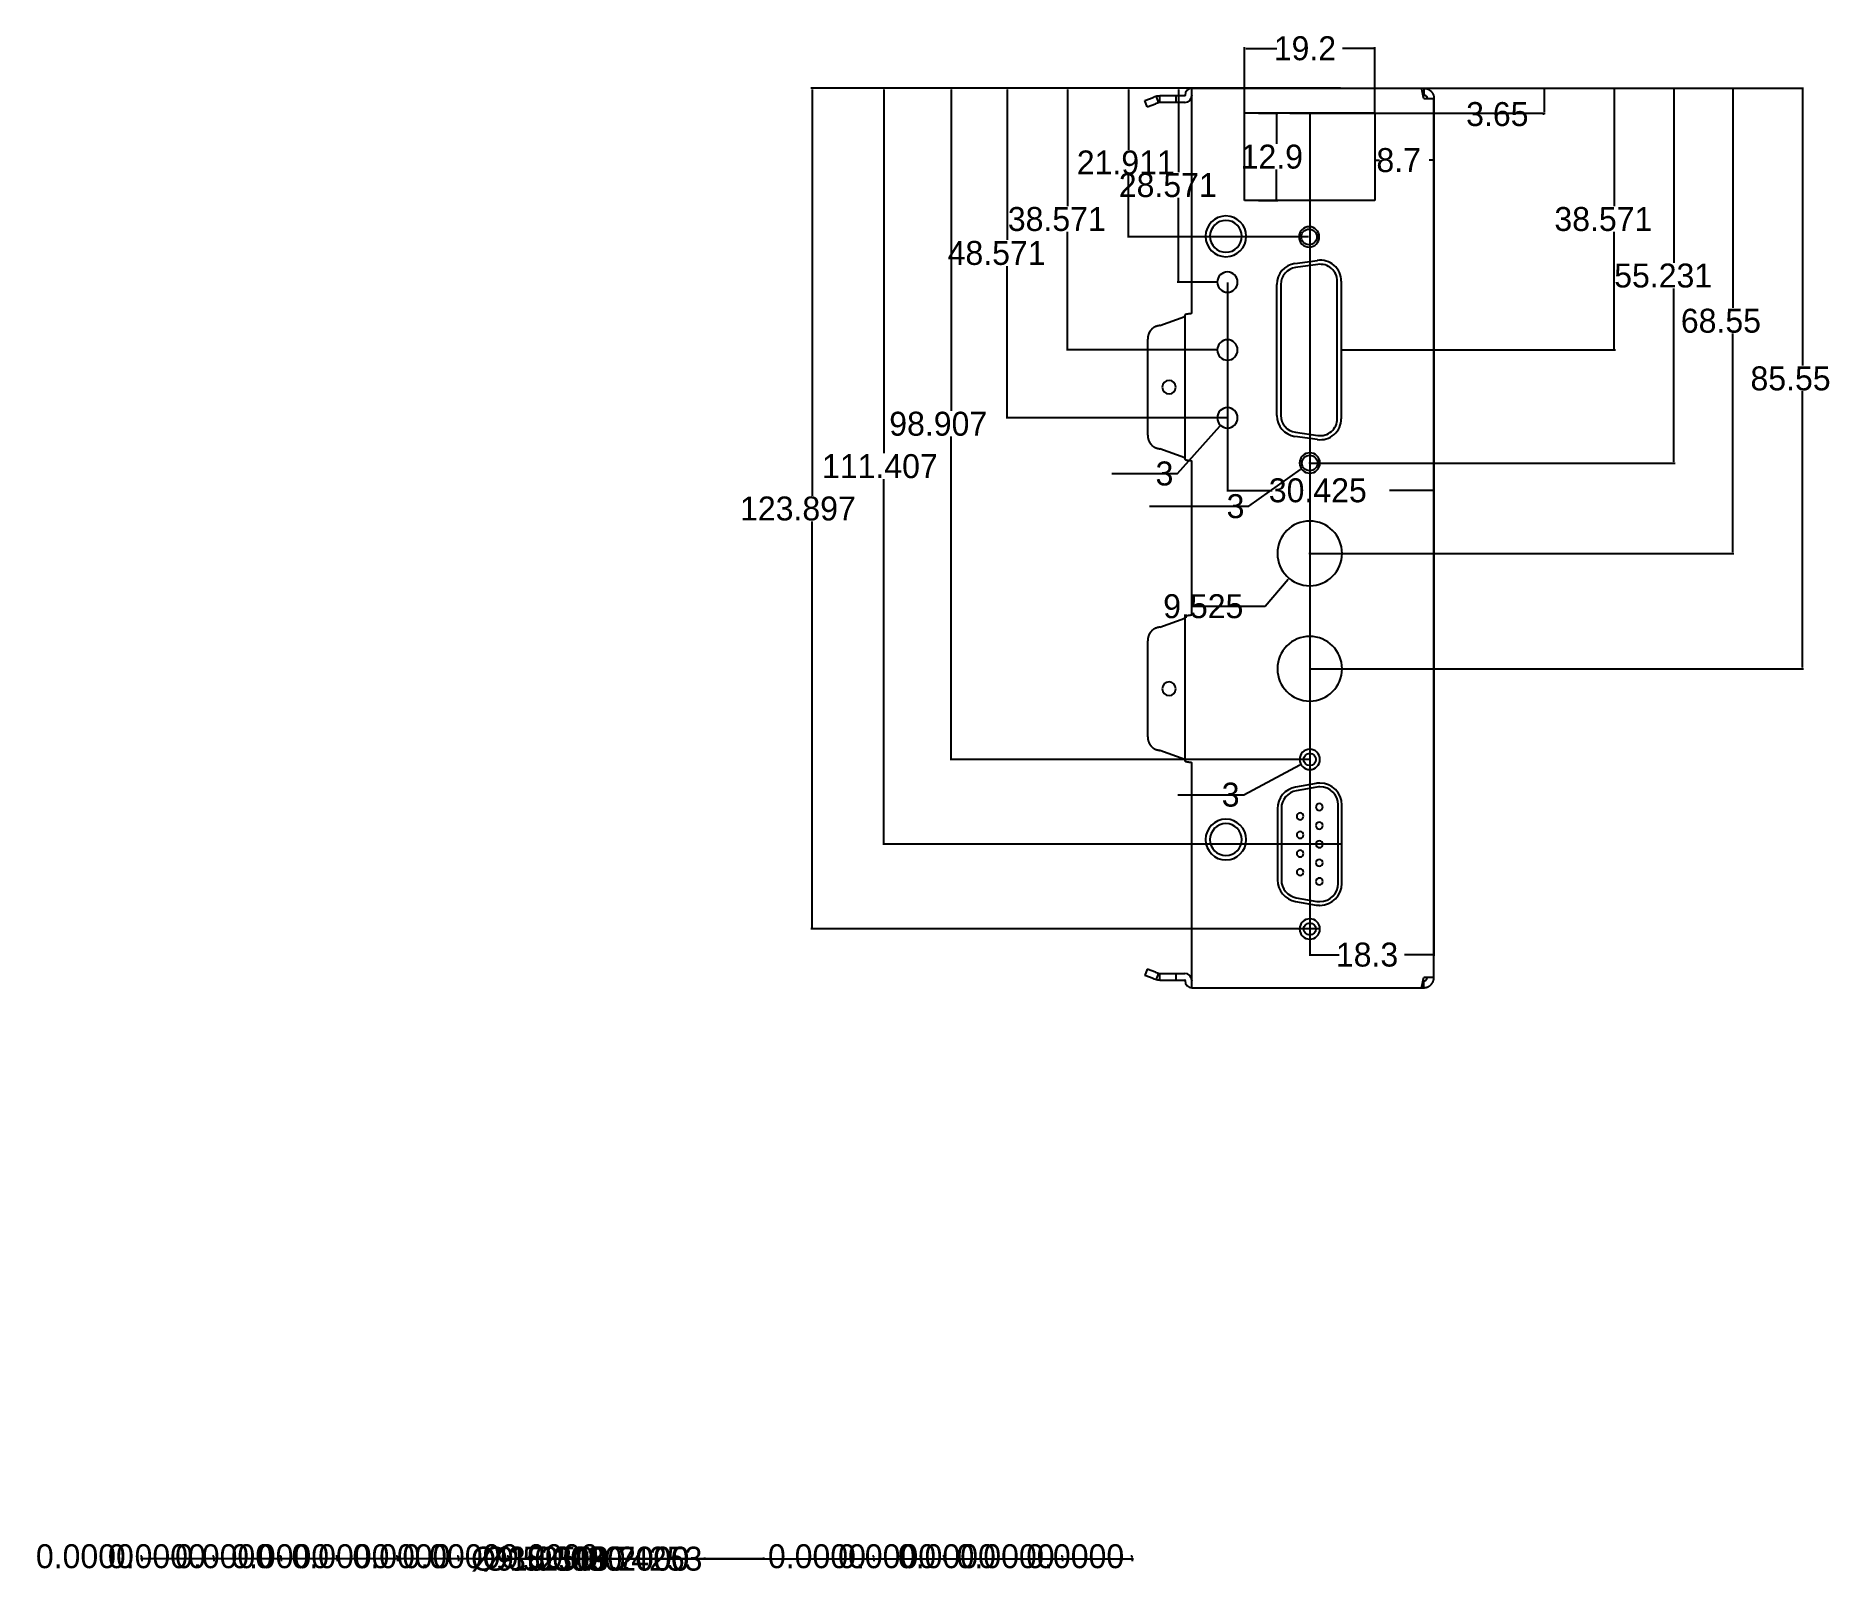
# Model space of a CAD drawing. Extents: x -85 to 179, y -3 to 224.
import ezdxf

# ---------------------------------------------------------------- set-up
doc = ezdxf.new("R2010")
doc.units = 0
doc.header["$LTSCALE"] = 25.4
doc.linetypes.add('KÖRPER', pattern=[0])
doc.layers.get('DEFPOINTS').update_dxf_attribs({"linetype": 'CONTINUOUS'})
doc.layers.add('2D_ANSICHT_1_DIMENSIONS_1', color=7, linetype='KÖRPER')
doc.layers.add('2D_ANSICHT_1_DRAWING_1', color=7, linetype='KÖRPER')
doc.dimstyles.get("Standard").update_dxf_attribs({"dimtxt": 0.18, "dimasz": 0.18, "dimexe": 0.18, "dimexo": 0.0625, "dimgap": 0.09, "dimtad": 0, "dimtih": 1, "dimtoh": 1, "dimzin": 0, "dimcen": 0.09, "dimazin": 3, "dimtfac": 1, "dimtofl": 0, "dimtmove": 0, "dimatfit": 3})

msp = doc.modelspace()

# ---------------------------------------------------------------- blocks, each defined once
blk = doc.blocks.new('*D1')
at = {"layer": '2D_ANSICHT_1_DIMENSIONS_1', "color": 0, "linetype": 'KÖRPER'}
for p, q in [((120.56, 215.14), (120.56, 88.84)), ((102.26, 212.99), (102.26, 88.84)), ((102.44, 89.02), (106.58, 89.02)), ((120.38, 89.02), (116.23, 89.02))]:
    blk.add_line(p, q, dxfattribs=at)
at = {"layer": '2D_ANSICHT_1_DIMENSIONS_1', "color": 0}
for points in [[(102.44, 89.05), (102.44, 88.99), (102.26, 89.02)], [(120.38, 88.99), (120.38, 89.05), (120.56, 89.02)]]:
    blk.add_solid(points, dxfattribs=at)
at = {"layer": 'DEFPOINTS', "color": 0}
for p in [(120.56, 215.2), (102.26, 213.05), (102.26, 89.02)]:
    blk.add_point(p, dxfattribs=at)
at = {"layer": '2D_ANSICHT_1_DIMENSIONS_1', "color": 0}
blk.add_text('18.3', height=3.528, dxfattribs=at).set_placement((106.11, 87.27))
blk = doc.blocks.new('*D2')
at = {"layer": '2D_ANSICHT_1_DIMENSIONS_1', "color": 0, "linetype": 'KÖRPER'}
for p, q in [((92.66, 213.12), (92.66, 222.76)), ((92.84, 222.58), (97.43, 222.58)), ((111.68, 222.58), (107.08, 222.58)), ((111.86, 213.12), (111.86, 222.76))]:
    blk.add_line(p, q, dxfattribs=at)
at = {"layer": '2D_ANSICHT_1_DIMENSIONS_1', "color": 0}
for points in [[(92.84, 222.61), (92.84, 222.55), (92.66, 222.58)], [(111.68, 222.55), (111.68, 222.61), (111.86, 222.58)]]:
    blk.add_solid(points, dxfattribs=at)
at = {"layer": 'DEFPOINTS', "color": 0}
for p in [(111.86, 222.58), (92.66, 213.05), (111.86, 213.05)]:
    blk.add_point(p, dxfattribs=at)
at = {"layer": '2D_ANSICHT_1_DIMENSIONS_1', "color": 0}
blk.add_text('19.2', height=3.528, dxfattribs=at).set_placement((96.96, 220.83))
blk = doc.blocks.new('*D3')
at = {"layer": '2D_ANSICHT_1_DIMENSIONS_1', "color": 0, "linetype": 'KÖRPER'}
for p, q in [((111.86, 210.23), (111.86, 205.92)), ((120.56, 210.23), (120.56, 205.92)), ((112.04, 206.1), (112.54, 206.1)), ((120.38, 206.1), (119.87, 206.1))]:
    blk.add_line(p, q, dxfattribs=at)
at = {"layer": '2D_ANSICHT_1_DIMENSIONS_1', "color": 0}
for points in [[(112.04, 206.13), (112.04, 206.07), (111.86, 206.1)], [(120.38, 206.07), (120.38, 206.13), (120.56, 206.1)]]:
    blk.add_solid(points, dxfattribs=at)
at = {"layer": 'DEFPOINTS', "color": 0}
for p in [(111.86, 210.29), (120.56, 210.29), (111.86, 206.1)]:
    blk.add_point(p, dxfattribs=at)
at = {"layer": '2D_ANSICHT_1_DIMENSIONS_1', "color": 0}
blk.add_text('8.7', height=3.528, dxfattribs=at).set_placement((112.08, 204.35))
blk = doc.blocks.new('*D4')
at = {"layer": '2D_ANSICHT_1_DIMENSIONS_1', "color": 0, "linetype": 'KÖRPER'}
for p, q in [((120.56, 191.11), (120.56, 157.26)), ((90.13, 188.07), (90.13, 157.26)), ((90.31, 157.44), (96.7, 157.44)), ((120.38, 157.44), (113.99, 157.44))]:
    blk.add_line(p, q, dxfattribs=at)
at = {"layer": '2D_ANSICHT_1_DIMENSIONS_1', "color": 0}
for points in [[(90.31, 157.47), (90.31, 157.41), (90.13, 157.44)], [(120.38, 157.41), (120.38, 157.47), (120.56, 157.44)]]:
    blk.add_solid(points, dxfattribs=at)
at = {"layer": 'DEFPOINTS', "color": 0}
for p in [(120.56, 191.17), (90.13, 188.13), (90.13, 157.44)]:
    blk.add_point(p, dxfattribs=at)
at = {"layer": '2D_ANSICHT_1_DIMENSIONS_1', "color": 0}
blk.add_text('30.425', height=3.528, dxfattribs=at).set_placement((96.23, 155.69))
blk = doc.blocks.new('*D5')
at = {"layer": '2D_ANSICHT_1_DIMENSIONS_1', "color": 0, "linetype": 'KÖRPER'}
for p, q in [((108.97, 216.7), (136.95, 216.7)), ((136.77, 216.52), (136.77, 213.23)), ((99.31, 213.05), (136.95, 213.05)), ((136.77, 212.87), (136.59, 212.87)), ((136.77, 213.05), (136.77, 212.87))]:
    blk.add_line(p, q, dxfattribs=at)
at = {"layer": '2D_ANSICHT_1_DIMENSIONS_1', "color": 0}
for points in [[(136.8, 216.52), (136.74, 216.52), (136.77, 216.7)], [(136.74, 213.23), (136.8, 213.23), (136.77, 213.05)]]:
    blk.add_solid(points, dxfattribs=at)
at = {"layer": 'DEFPOINTS', "color": 0}
for p in [(108.91, 216.7), (99.25, 213.05), (136.77, 213.05)]:
    blk.add_point(p, dxfattribs=at)
at = {"layer": '2D_ANSICHT_1_DIMENSIONS_1', "color": 0}
blk.add_text('3.65', height=3.528, dxfattribs=at).set_placement((125.3, 211.13))
blk = doc.blocks.new('*D6')
at = {"layer": '2D_ANSICHT_1_DIMENSIONS_1', "color": 0, "linetype": 'KÖRPER'}
for p, q in [((84.97, 216.7), (147.29, 216.7)), ((147.11, 216.52), (147.11, 199.31)), ((147.11, 178.31), (147.11, 195.53)), ((106.97, 178.13), (147.29, 178.13))]:
    blk.add_line(p, q, dxfattribs=at)
at = {"layer": '2D_ANSICHT_1_DIMENSIONS_1', "color": 0}
for points in [[(147.14, 216.52), (147.08, 216.52), (147.11, 216.7)], [(147.08, 178.31), (147.14, 178.31), (147.11, 178.13)]]:
    blk.add_solid(points, dxfattribs=at)
at = {"layer": 'DEFPOINTS', "color": 0}
for p in [(84.91, 216.7), (106.91, 178.13), (147.11, 178.13)]:
    blk.add_point(p, dxfattribs=at)
at = {"layer": '2D_ANSICHT_1_DIMENSIONS_1', "color": 0}
blk.add_text('38.571', height=3.528, dxfattribs=at).set_placement((138.3, 195.67))
blk = doc.blocks.new('*D7')
at = {"layer": '2D_ANSICHT_1_DIMENSIONS_1', "color": 0, "linetype": 'KÖRPER'}
for p, q in [((113.61, 216.7), (156.09, 216.7)), ((155.91, 216.52), (155.91, 190.98)), ((155.91, 161.65), (155.91, 187.2)), ((102.32, 161.47), (156.09, 161.47))]:
    blk.add_line(p, q, dxfattribs=at)
at = {"layer": '2D_ANSICHT_1_DIMENSIONS_1', "color": 0}
for points in [[(155.94, 216.52), (155.88, 216.52), (155.91, 216.7)], [(155.88, 161.65), (155.94, 161.65), (155.91, 161.47)]]:
    blk.add_solid(points, dxfattribs=at)
at = {"layer": 'DEFPOINTS', "color": 0}
for p in [(113.55, 216.7), (102.26, 161.47), (155.91, 161.47)]:
    blk.add_point(p, dxfattribs=at)
at = {"layer": '2D_ANSICHT_1_DIMENSIONS_1', "color": 0}
blk.add_text('55.231', height=3.528, dxfattribs=at).set_placement((147.11, 187.34))
blk = doc.blocks.new('*D8')
at = {"layer": '2D_ANSICHT_1_DIMENSIONS_1', "color": 0, "linetype": 'KÖRPER'}
for p, q in [((111.09, 216.7), (164.75, 216.7)), ((164.57, 216.52), (164.57, 184.32)), ((164.57, 148.33), (164.57, 180.54)), ((102.32, 148.15), (164.75, 148.15))]:
    blk.add_line(p, q, dxfattribs=at)
at = {"layer": '2D_ANSICHT_1_DIMENSIONS_1', "color": 0}
for points in [[(164.6, 216.52), (164.54, 216.52), (164.57, 216.7)], [(164.54, 148.33), (164.6, 148.33), (164.57, 148.15)]]:
    blk.add_solid(points, dxfattribs=at)
at = {"layer": 'DEFPOINTS', "color": 0}
for p in [(111.02, 216.7), (102.26, 148.15), (164.57, 148.15)]:
    blk.add_point(p, dxfattribs=at)
at = {"layer": '2D_ANSICHT_1_DIMENSIONS_1', "color": 0}
blk.add_text('68.55', height=3.528, dxfattribs=at).set_placement((156.93, 180.68))
blk = doc.blocks.new('*D9')
at = {"layer": '2D_ANSICHT_1_DIMENSIONS_1', "color": 0, "linetype": 'KÖRPER'}
for p, q in [((111.09, 216.7), (175.01, 216.7)), ((174.83, 216.52), (174.83, 175.82)), ((174.83, 131.33), (174.83, 172.04)), ((102.32, 131.15), (175.01, 131.15))]:
    blk.add_line(p, q, dxfattribs=at)
at = {"layer": '2D_ANSICHT_1_DIMENSIONS_1', "color": 0}
for points in [[(174.86, 216.52), (174.8, 216.52), (174.83, 216.7)], [(174.8, 131.33), (174.86, 131.33), (174.83, 131.15)]]:
    blk.add_solid(points, dxfattribs=at)
at = {"layer": 'DEFPOINTS', "color": 0}
for p in [(111.02, 216.7), (102.26, 131.15), (174.83, 131.15)]:
    blk.add_point(p, dxfattribs=at)
at = {"layer": '2D_ANSICHT_1_DIMENSIONS_1', "color": 0}
blk.add_text('85.55', height=3.528, dxfattribs=at).set_placement((167.19, 172.18))
blk = doc.blocks.new('*D10')
at = {"layer": '2D_ANSICHT_1_DIMENSIONS_1', "color": 0, "linetype": 'KÖRPER'}
for p, q in [((106.78, 216.7), (49.26, 216.7)), ((49.44, 216.52), (49.44, 169.14)), ((49.44, 117.98), (49.44, 165.36)), ((102.19, 117.8), (49.26, 117.8))]:
    blk.add_line(p, q, dxfattribs=at)
at = {"layer": '2D_ANSICHT_1_DIMENSIONS_1', "color": 0}
for points in [[(49.47, 216.52), (49.41, 216.52), (49.44, 216.7)], [(49.41, 117.98), (49.47, 117.98), (49.44, 117.8)]]:
    blk.add_solid(points, dxfattribs=at)
at = {"layer": 'DEFPOINTS', "color": 0}
for p in [(106.85, 216.7), (49.44, 117.8), (102.26, 117.8)]:
    blk.add_point(p, dxfattribs=at)
at = {"layer": '2D_ANSICHT_1_DIMENSIONS_1', "color": 0}
blk.add_text('98.907', height=3.528, dxfattribs=at).set_placement((40.31, 165.5))
blk = doc.blocks.new('*D11')
at = {"layer": '2D_ANSICHT_1_DIMENSIONS_1', "color": 0, "linetype": 'KÖRPER'}
for p, q in [((88.11, 216.7), (82.75, 216.7)), ((82.93, 216.52), (82.93, 204.31)), ((82.93, 188.31), (82.93, 200.53)), ((88.57, 188.13), (82.75, 188.13))]:
    blk.add_line(p, q, dxfattribs=at)
at = {"layer": '2D_ANSICHT_1_DIMENSIONS_1', "color": 0}
for points in [[(82.96, 216.52), (82.9, 216.52), (82.93, 216.7)], [(82.9, 188.31), (82.96, 188.31), (82.93, 188.13)]]:
    blk.add_solid(points, dxfattribs=at)
at = {"layer": 'DEFPOINTS', "color": 0}
for p in [(88.17, 216.7), (82.93, 188.13), (88.63, 188.13)]:
    blk.add_point(p, dxfattribs=at)
at = {"layer": '2D_ANSICHT_1_DIMENSIONS_1', "color": 0}
blk.add_text('28.571', height=3.528, dxfattribs=at).set_placement((74.13, 200.67))
blk = doc.blocks.new('*D12')
at = {"layer": '2D_ANSICHT_1_DIMENSIONS_1', "color": 0, "linetype": 'KÖRPER'}
for p, q in [((90.09, 216.7), (66.4, 216.7)), ((66.58, 216.52), (66.58, 199.31)), ((66.58, 178.31), (66.58, 195.53)), ((88.57, 178.13), (66.4, 178.13))]:
    blk.add_line(p, q, dxfattribs=at)
at = {"layer": '2D_ANSICHT_1_DIMENSIONS_1', "color": 0}
for points in [[(66.61, 216.52), (66.55, 216.52), (66.58, 216.7)], [(66.55, 178.31), (66.61, 178.31), (66.58, 178.13)]]:
    blk.add_solid(points, dxfattribs=at)
at = {"layer": 'DEFPOINTS', "color": 0}
for p in [(90.16, 216.7), (66.58, 178.13), (88.63, 178.13)]:
    blk.add_point(p, dxfattribs=at)
at = {"layer": '2D_ANSICHT_1_DIMENSIONS_1', "color": 0}
blk.add_text('38.571', height=3.528, dxfattribs=at).set_placement((57.78, 195.67))
blk = doc.blocks.new('*D13')
at = {"layer": '2D_ANSICHT_1_DIMENSIONS_1', "color": 0, "linetype": 'KÖRPER'}
for p, q in [((93.48, 216.7), (57.51, 216.7)), ((57.69, 216.52), (57.69, 194.35)), ((57.69, 168.31), (57.69, 190.49)), ((90.07, 168.13), (57.51, 168.13))]:
    blk.add_line(p, q, dxfattribs=at)
at = {"layer": '2D_ANSICHT_1_DIMENSIONS_1', "color": 0}
for points in [[(57.72, 216.52), (57.66, 216.52), (57.69, 216.7)], [(57.66, 168.31), (57.72, 168.31), (57.69, 168.13)]]:
    blk.add_solid(points, dxfattribs=at)
at = {"layer": 'DEFPOINTS', "color": 0}
for p in [(93.55, 216.7), (57.69, 168.13), (90.13, 168.13)]:
    blk.add_point(p, dxfattribs=at)
at = {"layer": '2D_ANSICHT_1_DIMENSIONS_1', "color": 0}
blk.add_text('48.571', height=3.528, dxfattribs=at).set_placement((48.91, 190.67))
blk = doc.blocks.new('*D14')
at = {"layer": '2D_ANSICHT_1_DIMENSIONS_1', "color": 0, "linetype": 'KÖRPER'}
for p, q in [((94.76, 216.7), (39.35, 216.7)), ((39.53, 216.52), (39.53, 162.93)), ((39.53, 105.48), (39.53, 159.07)), ((106.94, 105.3), (39.35, 105.3))]:
    blk.add_line(p, q, dxfattribs=at)
at = {"layer": '2D_ANSICHT_1_DIMENSIONS_1', "color": 0}
for points in [[(39.56, 216.52), (39.5, 216.52), (39.53, 216.7)], [(39.5, 105.48), (39.56, 105.48), (39.53, 105.3)]]:
    blk.add_solid(points, dxfattribs=at)
at = {"layer": 'DEFPOINTS', "color": 0}
for p in [(94.83, 216.7), (39.53, 105.3), (107.01, 105.3)]:
    blk.add_point(p, dxfattribs=at)
at = {"layer": '2D_ANSICHT_1_DIMENSIONS_1', "color": 0}
blk.add_text('111.407', height=3.528, dxfattribs=at).set_placement((30.4, 159.25))
blk = doc.blocks.new('*D15')
at = {"layer": '2D_ANSICHT_1_DIMENSIONS_1', "color": 0, "linetype": 'KÖRPER'}
for p, q in [((96.92, 216.7), (28.75, 216.7)), ((28.93, 216.52), (28.93, 156.65)), ((28.93, 92.99), (28.93, 152.86)), ((103.69, 92.81), (28.75, 92.81))]:
    blk.add_line(p, q, dxfattribs=at)
at = {"layer": '2D_ANSICHT_1_DIMENSIONS_1', "color": 0}
for points in [[(28.96, 216.52), (28.9, 216.52), (28.93, 216.7)], [(28.9, 92.99), (28.96, 92.99), (28.93, 92.81)]]:
    blk.add_solid(points, dxfattribs=at)
at = {"layer": 'DEFPOINTS', "color": 0}
for p in [(96.99, 216.7), (28.93, 92.81), (103.76, 92.81)]:
    blk.add_point(p, dxfattribs=at)
at = {"layer": '2D_ANSICHT_1_DIMENSIONS_1', "color": 0}
blk.add_text('123.897', height=3.528, dxfattribs=at).set_placement((18.33, 153.01))
blk = doc.blocks.new('*D16')
at = {"layer": '2D_ANSICHT_1_DIMENSIONS_1', "color": 0, "linetype": 'KÖRPER'}
for p, q in [((82.78, 159.91), (89.01, 166.88)), ((90.04, 168.13), (90.22, 168.13)), ((90.13, 168.04), (90.13, 168.22)), ((73.08, 159.91), (82.78, 159.91))]:
    blk.add_line(p, q, dxfattribs=at)
at = {"layer": '2D_ANSICHT_1_DIMENSIONS_1', "color": 0}
blk.add_solid([(89.03, 166.86), (88.99, 166.9), (89.13, 167.01)], dxfattribs=at)
at = {"layer": 'DEFPOINTS', "color": 0}
for p in [(89.13, 167.01), (91.13, 169.25)]:
    blk.add_point(p, dxfattribs=at)
at = {"layer": '2D_ANSICHT_1_DIMENSIONS_1', "color": 0}
blk.add_text('3', height=3.53, dxfattribs=at).set_placement((79.54, 158.17))
blk = doc.blocks.new('*D17')
at = {"layer": '2D_ANSICHT_1_DIMENSIONS_1', "color": 0, "linetype": 'KÖRPER'}
for p, q in [((102.17, 161.47), (102.35, 161.47)), ((102.26, 161.38), (102.26, 161.56)), ((93.26, 155.1), (100.89, 160.5)), ((78.65, 155.1), (93.26, 155.1))]:
    blk.add_line(p, q, dxfattribs=at)
at = {"layer": '2D_ANSICHT_1_DIMENSIONS_1', "color": 0}
blk.add_solid([(100.9, 160.48), (100.87, 160.53), (101.03, 160.61)], dxfattribs=at)
at = {"layer": 'DEFPOINTS', "color": 0}
for p in [(103.48, 162.34), (101.03, 160.61)]:
    blk.add_point(p, dxfattribs=at)
at = {"layer": '2D_ANSICHT_1_DIMENSIONS_1', "color": 0}
blk.add_text('3', height=3.53, dxfattribs=at).set_placement((90.01, 153.35))
blk = doc.blocks.new('*D18')
at = {"layer": '2D_ANSICHT_1_DIMENSIONS_1', "color": 0, "linetype": 'KÖRPER'}
for p, q in [((102.26, 148.06), (102.26, 148.24)), ((102.17, 148.15), (102.35, 148.15)), ((95.68, 140.36), (99.07, 144.38)), ((85.01, 140.36), (95.68, 140.36))]:
    blk.add_line(p, q, dxfattribs=at)
at = {"layer": '2D_ANSICHT_1_DIMENSIONS_1', "color": 0}
blk.add_solid([(99.09, 144.36), (99.05, 144.4), (99.19, 144.51)], dxfattribs=at)
at = {"layer": 'DEFPOINTS', "color": 0}
for p in [(105.33, 151.79), (99.19, 144.51)]:
    blk.add_point(p, dxfattribs=at)
at = {"layer": '2D_ANSICHT_1_DIMENSIONS_1', "color": 0}
blk.add_text('9.525', height=3.528, dxfattribs=at).set_placement((80.67, 138.61))
blk = doc.blocks.new('*D19')
at = {"layer": '2D_ANSICHT_1_DIMENSIONS_1', "color": 0, "linetype": 'KÖRPER'}
for p, q in [((92.54, 112.58), (100.78, 117)), ((102.17, 117.8), (102.35, 117.8)), ((102.26, 117.71), (102.26, 117.89)), ((82.84, 112.58), (92.54, 112.58))]:
    blk.add_line(p, q, dxfattribs=at)
at = {"layer": '2D_ANSICHT_1_DIMENSIONS_1', "color": 0}
blk.add_solid([(100.79, 116.98), (100.76, 117.03), (100.94, 117.09)], dxfattribs=at)
at = {"layer": 'DEFPOINTS', "color": 0}
for p in [(100.94, 117.09), (103.58, 118.51)]:
    blk.add_point(p, dxfattribs=at)
at = {"layer": '2D_ANSICHT_1_DIMENSIONS_1', "color": 0}
blk.add_text('3', height=3.53, dxfattribs=at).set_placement((89.29, 110.84))
blk = doc.blocks.new('*D20')
at = {"layer": '2D_ANSICHT_1_DIMENSIONS_1', "color": 0, "linetype": 'KÖRPER'}
for p, q in [((98.94, 216.7), (75.39, 216.7)), ((75.57, 216.52), (75.57, 207.64)), ((75.57, 194.97), (75.57, 203.86)), ((102.09, 194.79), (75.39, 194.79))]:
    blk.add_line(p, q, dxfattribs=at)
at = {"layer": '2D_ANSICHT_1_DIMENSIONS_1', "color": 0}
for points in [[(75.6, 216.52), (75.54, 216.52), (75.57, 216.7)], [(75.54, 194.97), (75.6, 194.97), (75.57, 194.79)]]:
    blk.add_solid(points, dxfattribs=at)
at = {"layer": 'DEFPOINTS', "color": 0}
for p in [(99, 216.7), (75.57, 194.79), (102.16, 194.79)]:
    blk.add_point(p, dxfattribs=at)
at = {"layer": '2D_ANSICHT_1_DIMENSIONS_1', "color": 0}
blk.add_text('21.911', height=3.528, dxfattribs=at).set_placement((67.94, 204))
blk = doc.blocks.new('*D21')
at = {"layer": '2D_ANSICHT_1_DIMENSIONS_1', "color": 0, "linetype": 'KÖRPER'}
for p, q in [((94.7, 213.05), (97.56, 213.05)), ((97.38, 212.87), (97.38, 208.49)), ((97.38, 200.33), (97.38, 204.71)), ((94.7, 200.15), (97.56, 200.15))]:
    blk.add_line(p, q, dxfattribs=at)
at = {"layer": '2D_ANSICHT_1_DIMENSIONS_1', "color": 0}
for points in [[(97.41, 212.87), (97.35, 212.87), (97.38, 213.05)], [(97.35, 200.33), (97.41, 200.33), (97.38, 200.15)]]:
    blk.add_solid(points, dxfattribs=at)
at = {"layer": 'DEFPOINTS', "color": 0}
for p in [(94.64, 213.05), (94.64, 200.15), (97.38, 200.15)]:
    blk.add_point(p, dxfattribs=at)
at = {"layer": '2D_ANSICHT_1_DIMENSIONS_1', "color": 0}
blk.add_text('12.9', height=3.528, dxfattribs=at).set_placement((92.08, 204.86))
blk = doc.blocks.new('*D22')
at = {"layer": '2D_ANSICHT_1_DIMENSIONS_1', "color": 0, "linetype": 'KÖRPER'}
for p, q in [((3.525, 0), (3.345, 0)), ((3.525, 0.0625), (3.525, 0.18)), ((21.645, 0), (3.705, 0)), ((21.825, 0.0625), (21.825, 0.18))]:
    blk.add_line(p, q, dxfattribs=at)
at = {"layer": '2D_ANSICHT_1_DIMENSIONS_1', "color": 0}
for points in [[(3.705, 0.03), (3.705, -0.03), (3.525, 0)], [(21.645, -0.03), (21.645, 0.03), (21.825, 0)]]:
    blk.add_solid(points, dxfattribs=at)
at = {"layer": 'DEFPOINTS', "color": 0}
for p in [(3.525, 0), (3.525, 0), (21.825, 0)]:
    blk.add_point(p, dxfattribs=at)
at = {"layer": '2D_ANSICHT_1_DIMENSIONS_1', "color": 0}
blk.add_text('18.3000', height=3.527778, dxfattribs=at).set_placement((-15.6045, -1.74625))
blk = doc.blocks.new('*D23')
at = {"layer": '2D_ANSICHT_1_DIMENSIONS_1', "color": 0, "linetype": 'KÖRPER'}
for p, q in [((-6.07, 0.06), (-6.07, 0.18)), ((-5.89, 0), (-5.71, 0)), ((12.95, 0), (12.76, 0)), ((13.13, 0.06), (13.13, 0.18))]:
    blk.add_line(p, q, dxfattribs=at)
at = {"layer": '2D_ANSICHT_1_DIMENSIONS_1', "color": 0}
for points in [[(-5.89, 0.03), (-5.89, -0.03), (-6.07, 0)], [(12.95, -0.03), (12.95, 0.03), (13.13, 0)]]:
    blk.add_solid(points, dxfattribs=at)
at = {"layer": 'DEFPOINTS', "color": 0}
for p in [(-6.07, 0), (13.13, 0), (13.13, 0)]:
    blk.add_point(p, dxfattribs=at)
at = {"layer": '2D_ANSICHT_1_DIMENSIONS_1', "color": 0}
blk.add_text('19.2000', height=3.528, dxfattribs=at).set_placement((-6.19, -1.75))
blk = doc.blocks.new('*D24')
at = {"layer": '2D_ANSICHT_1_DIMENSIONS_1', "color": 0, "linetype": 'KÖRPER'}
for p, q in [((13.13, 0), (12.95, 0)), ((13.13, 0.06), (13.13, 0.18)), ((21.64, 0), (13.31, 0)), ((21.82, 0.06), (21.82, 0.18))]:
    blk.add_line(p, q, dxfattribs=at)
at = {"layer": '2D_ANSICHT_1_DIMENSIONS_1', "color": 0}
for points in [[(13.31, 0.03), (13.31, -0.03), (13.13, 0)], [(21.64, -0.03), (21.64, 0.03), (21.82, 0)]]:
    blk.add_solid(points, dxfattribs=at)
at = {"layer": 'DEFPOINTS', "color": 0}
for p in [(13.13, 0), (13.13, 0), (21.82, 0)]:
    blk.add_point(p, dxfattribs=at)
at = {"layer": '2D_ANSICHT_1_DIMENSIONS_1', "color": 0}
blk.add_text('8.7000', height=3.528, dxfattribs=at).set_placement((-3.65, -1.75))
blk = doc.blocks.new('*D25')
at = {"layer": '2D_ANSICHT_1_DIMENSIONS_1', "color": 0, "linetype": 'KÖRPER'}
for p, q in [((-8.6, 0.06), (-8.6, 0.18)), ((-8.42, 0), (-3.8, 0)), ((21.64, 0), (17.02, 0)), ((21.82, 0.06), (21.82, 0.18))]:
    blk.add_line(p, q, dxfattribs=at)
at = {"layer": '2D_ANSICHT_1_DIMENSIONS_1', "color": 0}
for points in [[(-8.42, 0.03), (-8.42, -0.03), (-8.6, 0)], [(21.64, -0.03), (21.64, 0.03), (21.82, 0)]]:
    blk.add_solid(points, dxfattribs=at)
at = {"layer": 'DEFPOINTS', "color": 0}
for p in [(-8.6, 0), (-8.6, 0), (21.82, 0)]:
    blk.add_point(p, dxfattribs=at)
at = {"layer": '2D_ANSICHT_1_DIMENSIONS_1', "color": 0}
blk.add_text('30.4253', height=3.528, dxfattribs=at).set_placement((-4.27, -1.75))
blk = doc.blocks.new('*D26')
at = {"layer": '2D_ANSICHT_1_DIMENSIONS_1', "color": 0, "linetype": 'KÖRPER'}
for p, q in [((0.58, 0), (38.22, 0)), ((10.24, 0), (38.22, 0)), ((38.04, 0.36), (37.86, 0.36)), ((38.04, 0.18), (38.04, 0.36)), ((38.04, -0.18), (38.04, -0.36))]:
    blk.add_line(p, q, dxfattribs=at)
at = {"layer": '2D_ANSICHT_1_DIMENSIONS_1', "color": 0}
for points in [[(38.01, 0.18), (38.07, 0.18), (38.04, 0)], [(38.07, -0.18), (38.01, -0.18), (38.04, 0)]]:
    blk.add_solid(points, dxfattribs=at)
at = {"layer": 'DEFPOINTS', "color": 0}
for p in [(0.51, 0), (10.17, 0), (38.04, 0)]:
    blk.add_point(p, dxfattribs=at)
at = {"layer": '2D_ANSICHT_1_DIMENSIONS_1', "color": 0}
blk.add_text('0.0000', height=3.528, dxfattribs=at).set_placement((22.44, -1.39))
blk = doc.blocks.new('*D27')
at = {"layer": '2D_ANSICHT_1_DIMENSIONS_1', "color": 0, "linetype": 'KÖRPER'}
for p, q in [((-13.76, 0), (48.56, 0)), ((8.24, 0), (48.56, 0)), ((48.38, 0.36), (48.2, 0.36)), ((48.38, 0.18), (48.38, 0.36)), ((48.38, -0.18), (48.38, -0.36))]:
    blk.add_line(p, q, dxfattribs=at)
at = {"layer": '2D_ANSICHT_1_DIMENSIONS_1', "color": 0}
for points in [[(48.35, 0.18), (48.41, 0.18), (48.38, 0)], [(48.41, -0.18), (48.35, -0.18), (48.38, 0)]]:
    blk.add_solid(points, dxfattribs=at)
at = {"layer": 'DEFPOINTS', "color": 0}
for p in [(-13.82, 0), (8.18, 0), (48.38, 0)]:
    blk.add_point(p, dxfattribs=at)
at = {"layer": '2D_ANSICHT_1_DIMENSIONS_1', "color": 0}
blk.add_text('0.0000', height=3.528, dxfattribs=at).set_placement((32.77, -1.39))
blk = doc.blocks.new('*D28')
at = {"layer": '2D_ANSICHT_1_DIMENSIONS_1', "color": 0, "linetype": 'KÖRPER'}
for p, q in [((3.59, 0), (57.36, 0)), ((14.88, 0), (57.36, 0)), ((57.18, 0.36), (57, 0.36)), ((57.18, 0.18), (57.18, 0.36)), ((57.18, -0.18), (57.18, -0.36))]:
    blk.add_line(p, q, dxfattribs=at)
at = {"layer": '2D_ANSICHT_1_DIMENSIONS_1', "color": 0}
for points in [[(57.15, 0.18), (57.21, 0.18), (57.18, 0)], [(57.21, -0.18), (57.15, -0.18), (57.18, 0)]]:
    blk.add_solid(points, dxfattribs=at)
at = {"layer": 'DEFPOINTS', "color": 0}
for p in [(3.53, 0), (14.82, 0), (57.18, 0)]:
    blk.add_point(p, dxfattribs=at)
at = {"layer": '2D_ANSICHT_1_DIMENSIONS_1', "color": 0}
blk.add_text('0.0000', height=3.528, dxfattribs=at).set_placement((41.58, -1.39))
blk = doc.blocks.new('*D29')
at = {"layer": '2D_ANSICHT_1_DIMENSIONS_1', "color": 0, "linetype": 'KÖRPER'}
for p, q in [((3.59, 0), (66.02, 0)), ((12.35, 0), (66.02, 0)), ((65.84, 0.36), (65.66, 0.36)), ((65.84, 0.18), (65.84, 0.36)), ((65.84, -0.18), (65.84, -0.36))]:
    blk.add_line(p, q, dxfattribs=at)
at = {"layer": '2D_ANSICHT_1_DIMENSIONS_1', "color": 0}
for points in [[(65.81, 0.18), (65.87, 0.18), (65.84, 0)], [(65.87, -0.18), (65.81, -0.18), (65.84, 0)]]:
    blk.add_solid(points, dxfattribs=at)
at = {"layer": 'DEFPOINTS', "color": 0}
for p in [(3.53, 0), (12.29, 0), (65.84, 0)]:
    blk.add_point(p, dxfattribs=at)
at = {"layer": '2D_ANSICHT_1_DIMENSIONS_1', "color": 0}
blk.add_text('0.0000', height=3.528, dxfattribs=at).set_placement((50.23, -1.39))
blk = doc.blocks.new('*D30')
at = {"layer": '2D_ANSICHT_1_DIMENSIONS_1', "color": 0, "linetype": 'KÖRPER'}
for p, q in [((3.59, 0), (76.28, 0)), ((12.35, 0), (76.28, 0)), ((76.1, 0.36), (75.92, 0.36)), ((76.1, 0.18), (76.1, 0.36)), ((76.1, -0.18), (76.1, -0.36))]:
    blk.add_line(p, q, dxfattribs=at)
at = {"layer": '2D_ANSICHT_1_DIMENSIONS_1', "color": 0}
for points in [[(76.07, 0.18), (76.13, 0.18), (76.1, 0)], [(76.13, -0.18), (76.07, -0.18), (76.1, 0)]]:
    blk.add_solid(points, dxfattribs=at)
at = {"layer": 'DEFPOINTS', "color": 0}
for p in [(3.53, 0), (12.29, 0), (76.1, 0)]:
    blk.add_point(p, dxfattribs=at)
at = {"layer": '2D_ANSICHT_1_DIMENSIONS_1', "color": 0}
blk.add_text('0.0000', height=3.528, dxfattribs=at).set_placement((60.49, -1.39))
blk = doc.blocks.new('*D31')
at = {"layer": '2D_ANSICHT_1_DIMENSIONS_1', "color": 0, "linetype": 'KÖRPER'}
for p, q in [((-49.3, 0.36), (-49.48, 0.36)), ((8.05, 0), (-49.48, 0)), ((3.46, 0), (-49.48, 0)), ((-49.3, 0.18), (-49.3, 0.36)), ((-49.3, -0.18), (-49.3, -0.36))]:
    blk.add_line(p, q, dxfattribs=at)
at = {"layer": '2D_ANSICHT_1_DIMENSIONS_1', "color": 0}
for points in [[(-49.33, 0.18), (-49.27, 0.18), (-49.3, 0)], [(-49.27, -0.18), (-49.33, -0.18), (-49.3, 0)]]:
    blk.add_solid(points, dxfattribs=at)
at = {"layer": 'DEFPOINTS', "color": 0}
for p in [(-49.3, 0), (3.52, 0), (8.11, 0)]:
    blk.add_point(p, dxfattribs=at)
at = {"layer": '2D_ANSICHT_1_DIMENSIONS_1', "color": 0}
blk.add_text('0.0000', height=3.528, dxfattribs=at).set_placement((-64.9, -1.39))
blk = doc.blocks.new('*D32')
at = {"layer": '2D_ANSICHT_1_DIMENSIONS_1', "color": 0, "linetype": 'KÖRPER'}
for p, q in [((-15.8, 0.36), (-15.98, 0.36)), ((-10.62, 0), (-15.98, 0)), ((-10.16, 0), (-15.98, 0)), ((-15.8, 0.18), (-15.8, 0.36)), ((-15.8, -0.18), (-15.8, -0.36))]:
    blk.add_line(p, q, dxfattribs=at)
at = {"layer": '2D_ANSICHT_1_DIMENSIONS_1', "color": 0}
for points in [[(-15.83, 0.18), (-15.77, 0.18), (-15.8, 0)], [(-15.77, -0.18), (-15.83, -0.18), (-15.8, 0)]]:
    blk.add_solid(points, dxfattribs=at)
at = {"layer": 'DEFPOINTS', "color": 0}
for p in [(-15.8, 0), (-10.56, 0), (-10.1, 0)]:
    blk.add_point(p, dxfattribs=at)
at = {"layer": '2D_ANSICHT_1_DIMENSIONS_1', "color": 0}
blk.add_text('0.0000', height=3.528, dxfattribs=at).set_placement((-31.41, -1.39))
blk = doc.blocks.new('*D33')
at = {"layer": '2D_ANSICHT_1_DIMENSIONS_1', "color": 0, "linetype": 'KÖRPER'}
for p, q in [((-32.15, 0.36), (-32.33, 0.36)), ((-8.64, 0), (-32.33, 0)), ((-10.16, 0), (-32.33, 0)), ((-32.15, 0.18), (-32.15, 0.36)), ((-32.15, -0.18), (-32.15, -0.36))]:
    blk.add_line(p, q, dxfattribs=at)
at = {"layer": '2D_ANSICHT_1_DIMENSIONS_1', "color": 0}
for points in [[(-32.18, 0.18), (-32.12, 0.18), (-32.15, 0)], [(-32.12, -0.18), (-32.18, -0.18), (-32.15, 0)]]:
    blk.add_solid(points, dxfattribs=at)
at = {"layer": 'DEFPOINTS', "color": 0}
for p in [(-32.15, 0), (-10.1, 0), (-8.58, 0)]:
    blk.add_point(p, dxfattribs=at)
at = {"layer": '2D_ANSICHT_1_DIMENSIONS_1', "color": 0}
blk.add_text('0.0000', height=3.528, dxfattribs=at).set_placement((-47.76, -1.39))
blk = doc.blocks.new('*D34')
at = {"layer": '2D_ANSICHT_1_DIMENSIONS_1', "color": 0, "linetype": 'KÖRPER'}
for p, q in [((-41.04, 0.36), (-41.22, 0.36)), ((-5.25, 0), (-41.22, 0)), ((-8.66, 0), (-41.22, 0)), ((-41.04, 0.18), (-41.04, 0.36)), ((-41.04, -0.18), (-41.04, -0.36))]:
    blk.add_line(p, q, dxfattribs=at)
at = {"layer": '2D_ANSICHT_1_DIMENSIONS_1', "color": 0}
for points in [[(-41.07, 0.18), (-41.01, 0.18), (-41.04, 0)], [(-41.01, -0.18), (-41.07, -0.18), (-41.04, 0)]]:
    blk.add_solid(points, dxfattribs=at)
at = {"layer": 'DEFPOINTS', "color": 0}
for p in [(-41.04, 0), (-8.6, 0), (-5.19, 0)]:
    blk.add_point(p, dxfattribs=at)
at = {"layer": '2D_ANSICHT_1_DIMENSIONS_1', "color": 0}
blk.add_text('0.0000', height=3.528, dxfattribs=at).set_placement((-56.65, -1.39))
blk = doc.blocks.new('*D35')
at = {"layer": '2D_ANSICHT_1_DIMENSIONS_1', "color": 0, "linetype": 'KÖRPER'}
for p, q in [((-59.2, 0.36), (-59.38, 0.36)), ((-3.97, 0), (-59.38, 0)), ((8.21, 0), (-59.38, 0)), ((-59.2, 0.18), (-59.2, 0.36)), ((-59.2, -0.18), (-59.2, -0.36))]:
    blk.add_line(p, q, dxfattribs=at)
at = {"layer": '2D_ANSICHT_1_DIMENSIONS_1', "color": 0}
for points in [[(-59.23, 0.18), (-59.17, 0.18), (-59.2, 0)], [(-59.17, -0.18), (-59.23, -0.18), (-59.2, 0)]]:
    blk.add_solid(points, dxfattribs=at)
at = {"layer": 'DEFPOINTS', "color": 0}
for p in [(-59.2, 0), (-3.91, 0), (8.28, 0)]:
    blk.add_point(p, dxfattribs=at)
at = {"layer": '2D_ANSICHT_1_DIMENSIONS_1', "color": 0}
blk.add_text('0.0000', height=3.528, dxfattribs=at).set_placement((-74.81, -1.39))
blk = doc.blocks.new('*D36')
at = {"layer": '2D_ANSICHT_1_DIMENSIONS_1', "color": 0, "linetype": 'KÖRPER'}
for p, q in [((-69.8, 0.36), (-69.98, 0.36)), ((-1.81, 0), (-69.98, 0)), ((4.96, 0), (-69.98, 0)), ((-69.8, 0.18), (-69.8, 0.36)), ((-69.8, -0.18), (-69.8, -0.36))]:
    blk.add_line(p, q, dxfattribs=at)
at = {"layer": '2D_ANSICHT_1_DIMENSIONS_1', "color": 0}
for points in [[(-69.83, 0.18), (-69.77, 0.18), (-69.8, 0)], [(-69.77, -0.18), (-69.83, -0.18), (-69.8, 0)]]:
    blk.add_solid(points, dxfattribs=at)
at = {"layer": 'DEFPOINTS', "color": 0}
for p in [(-69.8, 0), (-1.75, 0), (5.02, 0)]:
    blk.add_point(p, dxfattribs=at)
at = {"layer": '2D_ANSICHT_1_DIMENSIONS_1', "color": 0}
blk.add_text('0.0000', height=3.528, dxfattribs=at).set_placement((-85.41, -1.39))
blk = doc.blocks.new('*D37')
at = {"layer": '2D_ANSICHT_1_DIMENSIONS_1', "color": 0, "linetype": 'KÖRPER'}
for p, q in [((0, 0), (-9.78, 0)), ((-8.69, 0), (-8.51, 0)), ((-8.6, -0.09), (-8.6, 0.09))]:
    blk.add_line(p, q, dxfattribs=at)
at = {"layer": '2D_ANSICHT_1_DIMENSIONS_1', "color": 0}
blk.add_solid([(-9.78, -0.03), (-9.78, 0.03), (-9.6, 0)], dxfattribs=at)
at = {"layer": 'DEFPOINTS', "color": 0}
for p in [(-9.6, 0), (-7.6, 0)]:
    blk.add_point(p, dxfattribs=at)
at = {"layer": '2D_ANSICHT_1_DIMENSIONS_1', "color": 0}
blk.add_text('Ø3.0000', height=3.528, dxfattribs=at).set_placement((-19.54, -1.75))
blk = doc.blocks.new('*D38')
at = {"layer": '2D_ANSICHT_1_DIMENSIONS_1', "color": 0, "linetype": 'KÖRPER'}
for p, q in [((0, 0), (2.12, 0)), ((3.44, 0), (3.62, 0)), ((3.53, -0.09), (3.53, 0.09))]:
    blk.add_line(p, q, dxfattribs=at)
at = {"layer": '2D_ANSICHT_1_DIMENSIONS_1', "color": 0}
blk.add_solid([(2.12, -0.03), (2.12, 0.03), (2.3, 0)], dxfattribs=at)
at = {"layer": 'DEFPOINTS', "color": 0}
for p in [(2.3, 0), (4.75, 0)]:
    blk.add_point(p, dxfattribs=at)
at = {"layer": '2D_ANSICHT_1_DIMENSIONS_1', "color": 0}
blk.add_text('Ø3.0000', height=3.528, dxfattribs=at).set_placement((-19.54, -1.75))
blk = doc.blocks.new('*D39')
at = {"layer": '2D_ANSICHT_1_DIMENSIONS_1', "color": 0, "linetype": 'KÖRPER'}
for p, q in [((0, 0), (0.27, 0)), ((3.44, 0), (3.62, 0)), ((3.53, -0.09), (3.53, 0.09))]:
    blk.add_line(p, q, dxfattribs=at)
at = {"layer": '2D_ANSICHT_1_DIMENSIONS_1', "color": 0}
blk.add_solid([(0.27, -0.03), (0.27, 0.03), (0.45, 0)], dxfattribs=at)
at = {"layer": 'DEFPOINTS', "color": 0}
for p in [(0.45, 0), (6.6, 0)]:
    blk.add_point(p, dxfattribs=at)
at = {"layer": '2D_ANSICHT_1_DIMENSIONS_1', "color": 0}
blk.add_text('Ø9.5250', height=3.528, dxfattribs=at).set_placement((-21.3, -1.75))
blk = doc.blocks.new('*D40')
at = {"layer": '2D_ANSICHT_1_DIMENSIONS_1', "color": 0, "linetype": 'KÖRPER'}
for p, q in [((0, 0), (2.02, 0)), ((3.43, 0), (3.61, 0)), ((3.52, -0.09), (3.52, 0.09))]:
    blk.add_line(p, q, dxfattribs=at)
at = {"layer": '2D_ANSICHT_1_DIMENSIONS_1', "color": 0}
blk.add_solid([(2.02, -0.03), (2.02, 0.03), (2.2, 0)], dxfattribs=at)
at = {"layer": 'DEFPOINTS', "color": 0}
for p in [(2.2, 0), (4.85, 0)]:
    blk.add_point(p, dxfattribs=at)
at = {"layer": '2D_ANSICHT_1_DIMENSIONS_1', "color": 0}
blk.add_text('Ø3.0000', height=3.528, dxfattribs=at).set_placement((-19.54, -1.75))
blk = doc.blocks.new('*D41')
at = {"layer": '2D_ANSICHT_1_DIMENSIONS_1', "color": 0, "linetype": 'KÖRPER'}
for p, q in [((-23.17, 0.36), (-23.35, 0.36)), ((0.21, 0), (-23.35, 0)), ((3.36, 0), (-23.35, 0)), ((-23.17, 0.18), (-23.17, 0.36)), ((-23.17, -0.18), (-23.17, -0.36))]:
    blk.add_line(p, q, dxfattribs=at)
at = {"layer": '2D_ANSICHT_1_DIMENSIONS_1', "color": 0}
for points in [[(-23.2, 0.18), (-23.14, 0.18), (-23.17, 0)], [(-23.14, -0.18), (-23.2, -0.18), (-23.17, 0)]]:
    blk.add_solid(points, dxfattribs=at)
at = {"layer": 'DEFPOINTS', "color": 0}
for p in [(-23.17, 0), (0.27, 0), (3.43, 0)]:
    blk.add_point(p, dxfattribs=at)
at = {"layer": '2D_ANSICHT_1_DIMENSIONS_1', "color": 0}
blk.add_text('0.0000', height=3.528, dxfattribs=at).set_placement((-38.77, -1.39))
blk = doc.blocks.new('*D42')
at = {"layer": '2D_ANSICHT_1_DIMENSIONS_1', "color": 0, "linetype": 'KÖRPER'}
for p, q in [((-4.03, 0), (-1.18, 0)), ((-4.03, 0), (-1.18, 0)), ((-1.36, 0.36), (-1.54, 0.36)), ((-1.36, 0.18), (-1.36, 0.36)), ((-1.36, -0.18), (-1.36, -0.36))]:
    blk.add_line(p, q, dxfattribs=at)
at = {"layer": '2D_ANSICHT_1_DIMENSIONS_1', "color": 0}
for points in [[(-1.39, 0.18), (-1.33, 0.18), (-1.36, 0)], [(-1.33, -0.18), (-1.39, -0.18), (-1.36, 0)]]:
    blk.add_solid(points, dxfattribs=at)
at = {"layer": 'DEFPOINTS', "color": 0}
for p in [(-4.09, 0), (-4.09, 0), (-1.36, 0)]:
    blk.add_point(p, dxfattribs=at)
at = {"layer": '2D_ANSICHT_1_DIMENSIONS_1', "color": 0}
blk.add_text('0.0000', height=3.528, dxfattribs=at).set_placement((-16.96, -1.39))

# ---------------------------------------------------------------- dimensions: what is measured, and where the dimension line sits
at = {"layer": '2D_ANSICHT_1_DIMENSIONS_1', "color": 18, "linetype": 'KÖRPER'}
for base, p1, p2, text, picture, middle in [((111.857, 222.578), (92.657, 213.053), (111.857, 213.053), '19.2', '*D2', (102.257, 222.578)), ((102.257, 89.017), (120.557, 215.203), (102.257, 213.053), '18.3', '*D1', (111.407, 89.017)), ((111.857, 206.097), (120.557, 210.293), (111.857, 210.293), '8.7', '*D3', (116.207, 206.097)), ((90.132, 157.435), (120.557, 191.168), (90.132, 188.132), '30.425', '*D4', (105.344, 157.435))]:
    dim = msp.add_linear_dim(base=base, p1=p1, p2=p2, text=text, dimstyle='STANDARD', override={"dimtxt": 3.527778}, dxfattribs=at)
    dim.commit()
    dim.dimension.update_dxf_attribs({"geometry": picture, "text_midpoint": middle})
for base, p1, p2, text, picture, middle in [((28.931, 92.806), (96.986, 216.703), (103.757, 92.806), '123.897', '*D15', (28.931, 154.755)), ((39.531, 105.296), (94.827, 216.703), (107.007, 105.296), '111.407', '*D14', (39.531, 161)), ((49.436, 117.796), (106.845, 216.703), (102.257, 117.796), '98.907', '*D10', (49.436, 167.25)), ((57.692, 168.132), (93.546, 216.703), (90.132, 168.132), '48.571', '*D13', (57.692, 192.418)), ((66.582, 178.132), (90.156, 216.703), (88.632, 178.132), '38.571', '*D12', (66.582, 197.418)), ((75.565, 194.793), (99.003, 216.703), (102.157, 194.793), '21.911', '*D20', (75.565, 205.748)), ((82.931, 188.132), (88.174, 216.703), (88.632, 188.132), '28.571', '*D11', (82.931, 202.418)), ((147.109, 178.133), (84.907, 216.703), (106.907, 178.133), '38.571', '*D6', (147.109, 197.418)), ((136.773, 213.053), (108.907, 216.703), (99.247, 213.053), '3.65', '*D5', (131.179, 212.873)), ((155.915, 161.473), (113.552, 216.703), (102.257, 161.473), '55.231', '*D7', (155.915, 189.088)), ((164.57, 148.153), (111.023, 216.703), (102.257, 148.153), '68.55', '*D8', (164.57, 182.428)), ((174.83, 131.153), (111.023, 216.703), (102.257, 131.153), '85.55', '*D9', (174.83, 173.928)), ((97.376, 200.153), (94.639, 213.053), (94.639, 200.153), '12.9', '*D21', (97.376, 206.603))]:
    dim = msp.add_linear_dim(base=base, p1=p1, p2=p2, angle=90, text=text, dimstyle='STANDARD', override={"dimtxt": 3.527778}, dxfattribs=at)
    dim.commit()
    dim.dimension.update_dxf_attribs({"geometry": picture, "text_midpoint": middle})
for p1, p2, text, picture, middle in [((91.132, 169.251), (89.132, 167.014), '3', '*D16', (73.258, 159.913)), ((103.481, 162.34), (101.033, 160.605), '3', '*D17', (78.829, 155.098)), ((105.329, 151.793), (99.185, 144.514), '9.525', '*D18', (85.19, 140.359)), ((103.578, 118.506), (100.935, 117.087), '3', '*D19', (83.017, 112.583))]:
    dim = msp.add_diameter_dim_2p(p1=p1, p2=p2, text=text, dimstyle='STANDARD', override={"dimtxt": 3.527778, "dimtmove": 1}, dxfattribs=at)
    dim.commit()
    dim.dimension.update_dxf_attribs({"geometry": picture, "text_midpoint": middle, "dimtype": 163})
for base, p1, p2, picture, middle in [((-69.801192514, 0), (-1.745918006, 0, 132.55), (5.024729411, 0, 8.653010967), '*D36', (-77.463650847, 0.36)), ((-59.200930652, 0), (-3.90525069, 0, 132.55), (8.275229411, 0, 21.143010968), '*D35', (-66.863388986, 0.36)), ((-49.29633459, 0), (8.113459896, 0, 132.55), (3.524729411, 0, 33.643010967), '*D31', (-56.958792923, 0.36)), ((-41.040148008, 0), (-5.185944972, 0, 132.55), (-8.600270589, 0, 83.979010967), '*D34', (-48.702606341, 0.36)), ((-32.150370615, 0), (-8.57601807, 0, 132.55), (-10.100270589, 0, 93.979010967), '*D33', (-39.812828949, 0.36)), ((-23.166662441, 0), (0.271170464, 0, 132.55), (3.42514951, 0, 110.63931142), '*D41', (-30.829120774, 0.36)), ((-15.801367612, 0), (-10.55805841, 0, 132.55), (-10.100270589, 0, 103.979010967), '*D32', (-23.463825945, 0.36)), ((-1.356107932, 0), (-4.092595281, 0, 128.9), (-4.092595281, 0, 116), '*D42', (-9.018566266, 0.36)), ((48.376575182, 0), (-13.825, 0, 132.55), (8.17514951, 0, 93.97931142), '*D27', (40.714116849, 0.36)), ((38.040870853, 0), (10.174810531, 0, 132.55), (0.514982924, 0, 128.9), '*D26', (30.37841252, 0.36)), ((57.182809835, 0), (14.819961654, 0, 132.55), (3.52514951, 0, 77.31931142), '*D28', (49.520351502, 0.36)), ((65.837738427, 0), (12.290985431, 0, 132.55), (3.525247151, 0, 64), '*D29', (58.175280094, 0.36)), ((76.098381799, 0), (12.290985431, 0, 132.55), (3.525247151, 0, 47), '*D30', (68.435923465, 0.36))]:
    dim = msp.add_linear_dim(base=base, p1=p1, p2=p2, angle=90, dimstyle='STANDARD', override={"dimtxt": 3.527778}, dxfattribs=at)
    dim.commit()
    dim.dimension.update_dxf_attribs({"geometry": picture, "text_midpoint": middle})
for p1, p2, picture, middle in [((-7.6, 0, 85.097), (-9.6, 0, 82.861), '*D37', (-25.474, 0, 75.76)), ((6.597, 0, 67.639), (0.453, 0, 60.361), '*D39', (-13.542, 0, 56.205)), ((4.749, 0, 78.187), (2.301, 0, 76.452), '*D38', (-19.903, 0, 70.944)), ((4.846, 0, 34.352), (2.203, 0, 32.934), '*D40', (-15.715, 0, 28.43))]:
    dim = msp.add_diameter_dim_2p(p1=p1, p2=p2, dimstyle='STANDARD', override={"dimtxt": 3.527778, "dimtmove": 1}, dxfattribs=at)
    dim.commit()
    dim.dimension.update_dxf_attribs({"geometry": picture, "text_midpoint": middle, "dimtype": 163})
for base, p1, p2, picture, middle in [((3.525, 0), (21.825, 0, 131.05), (3.525, 0, 128.9), '*D22', (-5.894, 0)), ((-8.6003, 0), (21.825, 0, 107.0148), (-8.6003, 0, 103.979), '*D25', (6.6124, 0)), ((13.125, 0), (-6.075, 0, 128.9), (13.125, 0, 128.9), '*D23', (3.525, 0)), ((13.125, 0), (21.825, 0, 126.139), (13.125, 0, 126.139), '*D24', (4.877, 0))]:
    dim = msp.add_linear_dim(base=base, p1=p1, p2=p2, dimstyle='STANDARD', override={"dimtxt": 3.527778}, dxfattribs=at)
    dim.commit()
    dim.dimension.update_dxf_attribs({"geometry": picture, "text_midpoint": middle})

# ---------------------------------------------------------------- linework, layer by layer
at = {"layer": '2D_ANSICHT_1_DRAWING_1', "color": 251, "linetype": 'KÖRPER'}
for p, q in [((77.962, 214.896), (79.199, 215.346)), ((78.304, 213.956), (77.962, 214.896)), ((78.304, 213.956), (79.541, 214.406)), ((79.658, 215.513), (79.199, 215.346)), ((80, 214.573), (79.541, 214.406)), ((82.516, 215.603), (80.171, 215.603)), ((82.516, 214.603), (80.171, 214.603)), ((83.867, 215.603), (82.516, 215.603)), ((82.516, 215.603), (82.516, 214.603)), ((83.867, 214.603), (82.516, 214.603)), ((83.887, 215.683), (83.887, 215.623)), ((84.887, 215.683), (84.887, 215.623)), ((84.907, 215.203), (84.907, 216.703)), ((84.907, 216.703), (118.703, 216.703)), ((84.907, 183.503), (84.907, 215.203)), ((118.703, 216.703), (119.057, 216.703)), ((118.95, 215.703), (119.057, 215.703)), ((119.057, 216.703), (119.057, 215.703)), ((119.057, 215.203), (120.557, 215.203)), ((120.557, 85.653), (120.557, 215.203)), ((92.657, 200.153), (92.657, 213.053)), ((92.657, 213.053), (111.857, 213.053)), ((111.857, 213.053), (111.857, 200.153)), ((111.857, 200.153), (92.657, 200.153)), ((100.076, 190.864), (103.376, 191.328)), ((103.459, 190.733), (100.159, 190.27)), ((106.307, 168.008), (106.307, 188.258)), ((106.907, 188.258), (106.907, 168.008)), ((97.407, 168.472), (97.407, 187.794)), ((98.007, 187.794), (98.007, 168.472)), ((80.171, 181.736), (83.867, 183.081)), ((83.887, 162.004), (83.887, 183.303)), ((79.622, 181.617), (79.658, 181.631)), ((78.385, 165.57), (78.385, 179.737)), ((103.376, 164.938), (100.076, 165.402)), ((100.159, 165.996), (103.459, 165.532)), ((79.658, 163.676), (79.622, 163.69)), ((83.867, 162.225), (80.171, 163.571)), ((84.907, 139.053), (84.907, 161.803)), ((80.171, 137.286), (83.867, 138.631)), ((83.887, 117.554), (83.887, 138.853)), ((78.385, 121.12), (78.385, 135.287)), ((79.622, 137.167), (79.658, 137.181)), ((79.658, 119.226), (79.622, 119.24)), ((83.867, 117.775), (80.171, 119.121)), ((84.907, 85.653), (84.907, 117.353)), ((103.206, 114.255), (100.183, 113.722)), ((103.305, 113.714), (100.282, 113.181)), ((97.506, 110.532), (97.506, 100.061)), ((98.078, 110.555), (98.078, 100.038)), ((106.435, 99.505), (106.435, 111.088)), ((107.007, 99.528), (107.007, 111.065)), ((100.183, 96.871), (103.206, 96.338)), ((100.282, 97.412), (103.305, 96.879)), ((78.304, 86.901), (77.962, 85.961)), ((79.199, 85.511), (77.962, 85.961)), ((79.541, 86.451), (78.304, 86.901)), ((79.199, 85.511), (79.658, 85.344)), ((79.541, 86.451), (80, 86.284)), ((80.171, 86.253), (82.516, 86.253)), ((80.171, 85.253), (82.516, 85.253)), ((82.516, 86.253), (83.867, 86.253)), ((82.516, 86.253), (82.516, 85.253)), ((82.516, 85.253), (83.867, 85.253)), ((83.887, 85.233), (83.887, 85.173)), ((84.887, 85.233), (84.887, 85.173)), ((84.907, 84.153), (84.907, 85.653)), ((118.95, 85.153), (119.057, 85.153)), ((120.557, 85.653), (119.057, 85.653)), ((119.057, 84.153), (119.057, 85.153)), ((84.907, 84.153), (118.703, 84.153)), ((118.703, 84.153), (119.057, 84.153)), ((-20.77, 0, 130.742), (-19.533, 0, 131.192)), ((-19.533, 0, 1.358), (-20.77, 0, 1.808)), ((-20.428, 0, 2.748), (-20.77, 0, 1.808)), ((-20.428, 0, 129.802), (-20.77, 0, 130.742)), ((-20.428, 0, 129.802), (-19.191, 0, 130.253)), ((-19.191, 0, 2.297), (-20.428, 0, 2.748)), ((-20.347, 0, 36.966), (-20.347, 0, 51.134)), ((-20.347, 0, 81.416), (-20.347, 0, 95.584)), ((-19.074, 0, 131.36), (-19.533, 0, 131.192)), ((-19.533, 0, 1.358), (-19.074, 0, 1.19)), ((-18.732, 0, 130.42), (-19.191, 0, 130.253)), ((-19.191, 0, 2.297), (-18.732, 0, 2.13)), ((-19.11, 0, 97.463), (-19.074, 0, 97.477)), ((-19.074, 0, 35.073), (-19.11, 0, 35.087)), ((-19.074, 0, 79.523), (-19.11, 0, 79.537)), ((-19.11, 0, 53.013), (-19.074, 0, 53.027)), ((-16.216, 0, 131.45), (-18.561, 0, 131.45)), ((-18.561, 0, 97.583), (-14.865, 0, 98.928)), ((-14.865, 0, 33.622), (-18.561, 0, 34.967)), ((-18.561, 0, 53.133), (-14.865, 0, 54.478)), ((-14.865, 0, 78.072), (-18.561, 0, 79.417)), ((-18.561, 0, 1.1), (-16.216, 0, 1.1)), ((-18.561, 0, 2.1), (-16.216, 0, 2.1)), ((-16.216, 0, 130.45), (-18.561, 0, 130.45)), ((-14.865, 0, 131.45), (-16.216, 0, 131.45)), ((-16.216, 0, 1.1), (-14.865, 0, 1.1)), ((-16.216, 0, 131.45), (-16.216, 0, 130.45)), ((-16.216, 0, 2.1), (-14.865, 0, 2.1)), ((-14.865, 0, 130.45), (-16.216, 0, 130.45)), ((-16.216, 0, 2.1), (-16.216, 0, 1.1)), ((-14.845, 0, 33.4), (-14.845, 0, 54.7)), ((-14.845, 0, 131.53), (-14.845, 0, 131.47)), ((-14.845, 0, 1.08), (-14.845, 0, 1.02)), ((-14.845, 0, 77.85), (-14.845, 0, 99.15)), ((-13.845, 0, 131.53), (-13.845, 0, 131.47)), ((-13.845, 0, 1.08), (-13.845, 0, 1.02)), ((-13.825, 0, 131.05), (-13.825, 0, 132.55)), ((-13.825, 0), (19.971, 0)), ((-13.825, 0, 1.5), (-13.825, 0, 33.2)), ((-13.825, 0), (-13.825, 0, 1.5)), ((-13.825, 0, 99.35), (-13.825, 0, 131.05)), ((-13.825, 0, 54.9), (-13.825, 0, 77.65)), ((-13.825, 0, 132.55), (19.971, 0, 132.55)), ((-6.075, 0, 116), (-6.075, 0, 128.9)), ((-6.075, 0, 128.9), (13.125, 0, 128.9)), ((13.125, 0, 116), (-6.075, 0, 116)), ((-1.325, 0, 84.318), (-1.325, 0, 103.641)), ((-1.226, 0, 26.378), (-1.226, 0, 15.908)), ((-0.725, 0, 103.641), (-0.725, 0, 84.318)), ((-0.654, 0, 26.401), (-0.654, 0, 15.885)), ((4.644, 0, 80.784), (1.344, 0, 81.248)), ((1.344, 0, 106.71), (4.644, 0, 107.174)), ((4.727, 0, 106.58), (1.427, 0, 106.116)), ((1.427, 0, 81.842), (4.727, 0, 81.379)), ((4.474, 0, 30.101), (1.451, 0, 29.568)), ((1.451, 0, 12.718), (4.474, 0, 12.185)), ((4.573, 0, 29.561), (1.55, 0, 29.028)), ((1.55, 0, 13.258), (4.573, 0, 12.725)), ((7.575, 0, 83.854), (7.575, 0, 104.104)), ((7.703, 0, 15.352), (7.703, 0, 26.934)), ((8.175, 0, 104.104), (8.175, 0, 83.854)), ((8.275, 0, 15.375), (8.275, 0, 26.911)), ((13.125, 0, 128.9), (13.125, 0, 116)), ((19.971, 0, 132.55), (20.325, 0, 132.55)), ((19.971, 0), (20.325, 0)), ((20.218, 0, 131.55), (20.325, 0, 131.55)), ((20.218, 0, 1), (20.325, 0, 1)), ((20.325, 0, 131.05), (21.825, 0, 131.05)), ((20.325, 0), (20.325, 0, 1)), ((20.325, 0, 132.55), (20.325, 0, 131.55)), ((21.825, 0, 1.5), (20.325, 0, 1.5)), ((21.825, 0, 1.5), (21.825, 0, 131.05))]:
    msp.add_line(p, q, dxfattribs=at)
for points in [[(79.658, 215.513), (79.664, 215.515), (79.669, 215.517), (79.674, 215.518), (79.679, 215.52), (79.684, 215.522), (79.689, 215.524), (79.694, 215.526), (79.7, 215.527), (79.705, 215.529), (79.71, 215.531), (79.715, 215.532), (79.72, 215.534), (79.726, 215.536), (79.731, 215.537), (79.736, 215.539), (79.741, 215.54), (79.746, 215.542), (79.752, 215.543), (79.757, 215.545), (79.762, 215.546), (79.767, 215.548), (79.773, 215.549), (79.778, 215.551), (79.783, 215.552), (79.789, 215.554), (79.794, 215.555), (79.799, 215.556), (79.804, 215.558), (79.81, 215.559), (79.815, 215.56), (79.82, 215.562), (79.826, 215.563), (79.831, 215.564), (79.836, 215.565), (79.841, 215.567), (79.847, 215.568), (79.852, 215.569), (79.857, 215.57), (79.863, 215.571), (79.868, 215.572), (79.873, 215.573), (79.879, 215.575), (79.884, 215.576), (79.89, 215.577), (79.895, 215.578), (79.9, 215.579), (79.906, 215.58), (79.911, 215.581), (79.916, 215.581), (79.922, 215.582), (79.927, 215.583), (79.933, 215.584), (79.938, 215.585), (79.943, 215.586), (79.949, 215.587), (79.954, 215.588), (79.959, 215.588), (79.965, 215.589), (79.97, 215.59), (79.976, 215.591), (79.981, 215.591), (79.986, 215.592), (79.992, 215.593), (79.997, 215.593), (80.003, 215.594), (80.008, 215.594), (80.014, 215.595), (80.019, 215.596), (80.024, 215.596), (80.03, 215.597), (80.035, 215.597), (80.041, 215.598), (80.046, 215.598), (80.052, 215.599), (80.057, 215.599), (80.062, 215.599), (80.068, 215.6), (80.073, 215.6), (80.079, 215.601), (80.084, 215.601), (80.09, 215.601), (80.095, 215.601), (80.101, 215.602), (80.106, 215.602), (80.111, 215.602), (80.117, 215.602), (80.122, 215.603), (80.128, 215.603), (80.133, 215.603), (80.139, 215.603), (80.144, 215.603), (80.15, 215.603), (80.155, 215.603), (80.161, 215.603), (80.166, 215.603), (80.171, 215.603)], [(80.171, 214.603), (80.168, 214.603), (80.165, 214.603), (80.162, 214.603), (80.159, 214.603), (80.156, 214.603), (80.153, 214.603), (80.15, 214.603), (80.147, 214.603), (80.143, 214.603), (80.14, 214.602), (80.137, 214.602), (80.134, 214.602), (80.131, 214.602), (80.128, 214.602), (80.125, 214.601), (80.122, 214.601), (80.119, 214.601), (80.115, 214.6), (80.112, 214.6), (80.109, 214.6), (80.106, 214.599), (80.103, 214.599), (80.1, 214.598), (80.097, 214.598), (80.094, 214.597), (80.091, 214.597), (80.088, 214.596), (80.085, 214.596), (80.082, 214.595), (80.079, 214.595), (80.075, 214.594), (80.072, 214.593), (80.069, 214.593), (80.066, 214.592), (80.063, 214.592), (80.06, 214.591), (80.057, 214.59), (80.054, 214.589), (80.051, 214.589), (80.048, 214.588), (80.045, 214.587), (80.042, 214.586), (80.039, 214.586), (80.036, 214.585), (80.033, 214.584), (80.03, 214.583), (80.027, 214.582), (80.024, 214.581), (80.021, 214.58), (80.018, 214.579), (80.015, 214.578), (80.012, 214.577), (80.009, 214.576), (80.006, 214.575), (80.003, 214.574), (80, 214.573)], [(119.057, 215.203), (119.054, 215.219), (119.05, 215.235), (119.047, 215.251), (119.043, 215.266), (119.04, 215.282), (119.036, 215.298), (119.033, 215.313), (119.029, 215.329), (119.026, 215.345), (119.023, 215.361), (119.019, 215.376), (119.016, 215.392), (119.012, 215.408), (119.009, 215.424), (119.006, 215.439), (119.002, 215.455), (118.999, 215.471), (118.996, 215.487), (118.992, 215.502), (118.989, 215.518), (118.986, 215.534), (118.982, 215.55), (118.979, 215.565), (118.976, 215.581), (118.972, 215.597), (118.969, 215.613), (118.966, 215.628), (118.963, 215.644), (118.959, 215.66), (118.956, 215.676), (118.953, 215.691), (118.95, 215.707), (118.946, 215.723), (118.943, 215.739), (118.94, 215.755), (118.937, 215.77), (118.933, 215.786), (118.93, 215.802), (118.927, 215.818), (118.924, 215.833), (118.92, 215.849), (118.917, 215.865), (118.914, 215.881), (118.911, 215.896), (118.907, 215.912), (118.904, 215.928), (118.901, 215.944), (118.897, 215.96), (118.894, 215.975), (118.891, 215.991), (118.888, 216.007), (118.884, 216.023), (118.881, 216.038), (118.878, 216.054), (118.875, 216.07), (118.871, 216.086), (118.868, 216.101), (118.865, 216.117), (118.861, 216.133), (118.858, 216.149), (118.855, 216.164), (118.851, 216.18), (118.848, 216.196), (118.845, 216.212), (118.841, 216.227), (118.838, 216.243), (118.835, 216.259), (118.831, 216.275), (118.828, 216.29), (118.824, 216.306), (118.821, 216.322), (118.817, 216.338), (118.814, 216.353), (118.81, 216.369), (118.806, 216.385), (118.803, 216.4), (118.799, 216.416), (118.796, 216.432), (118.792, 216.447), (118.788, 216.463), (118.784, 216.478), (118.78, 216.494), (118.776, 216.51), (118.772, 216.525), (118.768, 216.541), (118.764, 216.556), (118.76, 216.572), (118.755, 216.588), (118.751, 216.604), (118.746, 216.619), (118.741, 216.634), (118.736, 216.648), (118.73, 216.663), (118.724, 216.678), (118.716, 216.694), (118.703, 216.703)], [(119.057, 216.703), (119.082, 216.703), (119.106, 216.703), (119.131, 216.702), (119.155, 216.7), (119.18, 216.698), (119.204, 216.696), (119.228, 216.694), (119.253, 216.691), (119.277, 216.687), (119.301, 216.683), (119.326, 216.679), (119.35, 216.675), (119.374, 216.67), (119.398, 216.664), (119.421, 216.658), (119.445, 216.652), (119.469, 216.646), (119.492, 216.639), (119.516, 216.632), (119.539, 216.624), (119.562, 216.616), (119.585, 216.607), (119.608, 216.598), (119.631, 216.589), (119.654, 216.58), (119.676, 216.57), (119.698, 216.559), (119.72, 216.549), (119.742, 216.538), (119.764, 216.526), (119.786, 216.515), (119.807, 216.502), (119.828, 216.49), (119.849, 216.477), (119.87, 216.464), (119.89, 216.451), (119.911, 216.437), (119.931, 216.423), (119.951, 216.408), (119.97, 216.393), (119.99, 216.378), (120.009, 216.363), (120.027, 216.347), (120.046, 216.331), (120.064, 216.315), (120.082, 216.298), (120.1, 216.281), (120.118, 216.264), (120.135, 216.247), (120.152, 216.229), (120.168, 216.211), (120.185, 216.192), (120.201, 216.174), (120.217, 216.155), (120.232, 216.136), (120.247, 216.117), (120.262, 216.097), (120.276, 216.077), (120.29, 216.057), (120.304, 216.037), (120.318, 216.016), (120.331, 215.995), (120.344, 215.975), (120.356, 215.953), (120.368, 215.932), (120.38, 215.91), (120.391, 215.889), (120.402, 215.867), (120.413, 215.845), (120.423, 215.822), (120.433, 215.8), (120.443, 215.777), (120.452, 215.755), (120.461, 215.732), (120.469, 215.709), (120.477, 215.686), (120.485, 215.662), (120.492, 215.639), (120.499, 215.615), (120.506, 215.592), (120.512, 215.568), (120.518, 215.544), (120.523, 215.52), (120.528, 215.496), (120.533, 215.472), (120.537, 215.448), (120.541, 215.423), (120.544, 215.399), (120.547, 215.375), (120.55, 215.35), (120.552, 215.326), (120.554, 215.301), (120.555, 215.277), (120.556, 215.252), (120.557, 215.228), (120.557, 215.203)], [(119.057, 215.703), (119.065, 215.703), (119.073, 215.703), (119.082, 215.703), (119.09, 215.702), (119.098, 215.702), (119.106, 215.701), (119.114, 215.7), (119.122, 215.699), (119.13, 215.698), (119.138, 215.697), (119.147, 215.695), (119.155, 215.694), (119.163, 215.692), (119.171, 215.69), (119.179, 215.688), (119.186, 215.686), (119.194, 215.684), (119.202, 215.682), (119.21, 215.679), (119.218, 215.677), (119.225, 215.674), (119.233, 215.671), (119.241, 215.668), (119.248, 215.665), (119.256, 215.662), (119.263, 215.659), (119.271, 215.655), (119.278, 215.652), (119.285, 215.648), (119.293, 215.644), (119.3, 215.64), (119.307, 215.636), (119.314, 215.632), (119.321, 215.628), (119.328, 215.624), (119.335, 215.619), (119.342, 215.615), (119.348, 215.61), (119.355, 215.605), (119.361, 215.6), (119.368, 215.595), (119.374, 215.59), (119.381, 215.585), (119.387, 215.579), (119.393, 215.574), (119.399, 215.568), (119.405, 215.563), (119.411, 215.557), (119.416, 215.551), (119.422, 215.545), (119.428, 215.539), (119.433, 215.533), (119.438, 215.527), (119.444, 215.521), (119.449, 215.514), (119.454, 215.508), (119.459, 215.501), (119.463, 215.495), (119.468, 215.488), (119.473, 215.481), (119.477, 215.474), (119.482, 215.467), (119.486, 215.46), (119.49, 215.453), (119.494, 215.446), (119.498, 215.439), (119.502, 215.432), (119.505, 215.425), (119.509, 215.417), (119.512, 215.41), (119.516, 215.402), (119.519, 215.395), (119.522, 215.387), (119.525, 215.38), (119.528, 215.372), (119.531, 215.364), (119.533, 215.356), (119.536, 215.349), (119.538, 215.341), (119.54, 215.333), (119.542, 215.325), (119.544, 215.317), (119.546, 215.309), (119.547, 215.301), (119.549, 215.293), (119.55, 215.285), (119.552, 215.277), (119.553, 215.269), (119.554, 215.261), (119.555, 215.252), (119.555, 215.244), (119.556, 215.236), (119.556, 215.228), (119.557, 215.22), (119.557, 215.212), (119.557, 215.203)], [(83.867, 183.081), (83.868, 183.085), (83.868, 183.088), (83.869, 183.092), (83.869, 183.096), (83.87, 183.099), (83.87, 183.103), (83.871, 183.106), (83.871, 183.11), (83.872, 183.113), (83.873, 183.117), (83.873, 183.12), (83.874, 183.124), (83.874, 183.128), (83.875, 183.131), (83.875, 183.135), (83.876, 183.138), (83.876, 183.142), (83.877, 183.145), (83.877, 183.149), (83.878, 183.152), (83.878, 183.156), (83.879, 183.16), (83.879, 183.163), (83.879, 183.167), (83.88, 183.17), (83.88, 183.174), (83.881, 183.177), (83.881, 183.181), (83.882, 183.185), (83.882, 183.188), (83.882, 183.192), (83.883, 183.195), (83.883, 183.199), (83.883, 183.202), (83.884, 183.206), (83.884, 183.21), (83.884, 183.213), (83.885, 183.217), (83.885, 183.22), (83.885, 183.224), (83.885, 183.228), (83.886, 183.231), (83.886, 183.235), (83.886, 183.238), (83.886, 183.242), (83.886, 183.246), (83.886, 183.249), (83.887, 183.253), (83.887, 183.256), (83.887, 183.26), (83.887, 183.263), (83.887, 183.267), (83.887, 183.271), (83.887, 183.274), (83.887, 183.278), (83.887, 183.281)], [(84.907, 183.503), (84.896, 183.502), (84.885, 183.501), (84.874, 183.499), (84.864, 183.498), (84.853, 183.497), (84.842, 183.495), (84.831, 183.494), (84.82, 183.493), (84.809, 183.491), (84.798, 183.49), (84.788, 183.488), (84.777, 183.487), (84.766, 183.486), (84.755, 183.484), (84.744, 183.483), (84.733, 183.482), (84.722, 183.48), (84.712, 183.479), (84.701, 183.477), (84.69, 183.476), (84.679, 183.475), (84.668, 183.473), (84.657, 183.472), (84.646, 183.471), (84.636, 183.469), (84.625, 183.468), (84.614, 183.466), (84.603, 183.465), (84.592, 183.463), (84.581, 183.462), (84.571, 183.461), (84.56, 183.459), (84.549, 183.458), (84.538, 183.456), (84.527, 183.455), (84.516, 183.453), (84.505, 183.452), (84.495, 183.45), (84.484, 183.449), (84.473, 183.447), (84.462, 183.446), (84.451, 183.444), (84.44, 183.443), (84.43, 183.441), (84.419, 183.44), (84.408, 183.438), (84.397, 183.437), (84.386, 183.435), (84.375, 183.434), (84.365, 183.432), (84.354, 183.43), (84.343, 183.429), (84.332, 183.427), (84.321, 183.425), (84.31, 183.424), (84.3, 183.422), (84.289, 183.42), (84.278, 183.419), (84.267, 183.417), (84.256, 183.415), (84.246, 183.414), (84.235, 183.412), (84.224, 183.41), (84.213, 183.408), (84.202, 183.406), (84.192, 183.404), (84.181, 183.402), (84.17, 183.401), (84.159, 183.399), (84.149, 183.397), (84.138, 183.395), (84.127, 183.392), (84.116, 183.39), (84.106, 183.388), (84.095, 183.386), (84.084, 183.384), (84.074, 183.382), (84.063, 183.379), (84.052, 183.377), (84.042, 183.374), (84.031, 183.372), (84.02, 183.369), (84.01, 183.366), (83.999, 183.364), (83.988, 183.361), (83.978, 183.357), (83.968, 183.354), (83.957, 183.351), (83.947, 183.347), (83.937, 183.343), (83.927, 183.339), (83.917, 183.335), (83.907, 183.329), (83.898, 183.322), (83.89, 183.313), (83.887, 183.303)], [(79.622, 181.617), (79.598, 181.607), (79.575, 181.598), (79.553, 181.588), (79.53, 181.578), (79.507, 181.568), (79.485, 181.557), (79.462, 181.546), (79.44, 181.535), (79.418, 181.523), (79.396, 181.511), (79.375, 181.499), (79.353, 181.486), (79.332, 181.474), (79.311, 181.46), (79.29, 181.447), (79.269, 181.433), (79.248, 181.42), (79.228, 181.405), (79.207, 181.391), (79.187, 181.376), (79.167, 181.361), (79.148, 181.346), (79.128, 181.33), (79.109, 181.315), (79.09, 181.299), (79.071, 181.282), (79.052, 181.266), (79.034, 181.249), (79.016, 181.232), (78.998, 181.215), (78.98, 181.197), (78.963, 181.18), (78.945, 181.162), (78.928, 181.144), (78.911, 181.125), (78.895, 181.107), (78.878, 181.088), (78.862, 181.069), (78.846, 181.05), (78.831, 181.031), (78.815, 181.011), (78.8, 180.991), (78.785, 180.971), (78.771, 180.951), (78.756, 180.931), (78.742, 180.91), (78.728, 180.89), (78.715, 180.869), (78.701, 180.848), (78.688, 180.827), (78.675, 180.805), (78.663, 180.784), (78.651, 180.762), (78.639, 180.74), (78.627, 180.718), (78.615, 180.696), (78.604, 180.674), (78.593, 180.652), (78.582, 180.629), (78.572, 180.607), (78.562, 180.584), (78.552, 180.561), (78.542, 180.538), (78.533, 180.515), (78.524, 180.492), (78.515, 180.469), (78.507, 180.445), (78.499, 180.422), (78.491, 180.398), (78.483, 180.374), (78.476, 180.351), (78.469, 180.327), (78.462, 180.303), (78.455, 180.279), (78.449, 180.255), (78.443, 180.23), (78.437, 180.206), (78.432, 180.182), (78.427, 180.158), (78.422, 180.133), (78.418, 180.109), (78.414, 180.084), (78.41, 180.06), (78.406, 180.035), (78.403, 180.01), (78.4, 179.986), (78.397, 179.961), (78.394, 179.936), (78.392, 179.911), (78.39, 179.886), (78.389, 179.862), (78.387, 179.837), (78.386, 179.812), (78.386, 179.787), (78.385, 179.762), (78.385, 179.737)], [(80.171, 181.736), (80.166, 181.735), (80.161, 181.734), (80.155, 181.733), (80.15, 181.732), (80.145, 181.731), (80.139, 181.73), (80.134, 181.729), (80.129, 181.728), (80.123, 181.727), (80.118, 181.726), (80.113, 181.724), (80.107, 181.723), (80.102, 181.722), (80.097, 181.721), (80.091, 181.72), (80.086, 181.719), (80.081, 181.718), (80.075, 181.717), (80.07, 181.716), (80.064, 181.715), (80.059, 181.714), (80.054, 181.713), (80.048, 181.711), (80.043, 181.71), (80.038, 181.709), (80.032, 181.708), (80.027, 181.707), (80.022, 181.706), (80.016, 181.705), (80.011, 181.704), (80.006, 181.703), (80, 181.702), (79.995, 181.701), (79.99, 181.7), (79.984, 181.698), (79.979, 181.697), (79.974, 181.696), (79.968, 181.695), (79.963, 181.694), (79.958, 181.693), (79.952, 181.692), (79.947, 181.691), (79.942, 181.69), (79.936, 181.689), (79.931, 181.688), (79.925, 181.687), (79.92, 181.685), (79.915, 181.684), (79.909, 181.683), (79.904, 181.682), (79.899, 181.681), (79.893, 181.68), (79.888, 181.679), (79.883, 181.678), (79.877, 181.677), (79.872, 181.676), (79.867, 181.674), (79.861, 181.673), (79.856, 181.672), (79.851, 181.671), (79.845, 181.67), (79.84, 181.669), (79.835, 181.668), (79.829, 181.667), (79.824, 181.666), (79.819, 181.665), (79.813, 181.663), (79.808, 181.662), (79.803, 181.661), (79.797, 181.66), (79.792, 181.659), (79.787, 181.658), (79.781, 181.657), (79.776, 181.656), (79.771, 181.655), (79.765, 181.653), (79.76, 181.652), (79.754, 181.651), (79.749, 181.65), (79.744, 181.649), (79.738, 181.648), (79.733, 181.647), (79.728, 181.646), (79.722, 181.644), (79.717, 181.643), (79.712, 181.642), (79.706, 181.641), (79.701, 181.64), (79.696, 181.639), (79.69, 181.638), (79.685, 181.637), (79.68, 181.635), (79.674, 181.634), (79.669, 181.633), (79.664, 181.632), (79.658, 181.631)], [(78.385, 165.57), (78.385, 165.545), (78.386, 165.52), (78.386, 165.495), (78.387, 165.47), (78.389, 165.445), (78.39, 165.42), (78.392, 165.396), (78.394, 165.371), (78.397, 165.346), (78.4, 165.321), (78.403, 165.297), (78.406, 165.272), (78.41, 165.247), (78.414, 165.223), (78.418, 165.198), (78.422, 165.174), (78.427, 165.149), (78.432, 165.125), (78.437, 165.101), (78.443, 165.076), (78.449, 165.052), (78.455, 165.028), (78.462, 165.004), (78.469, 164.98), (78.476, 164.956), (78.483, 164.932), (78.491, 164.909), (78.499, 164.885), (78.507, 164.862), (78.515, 164.838), (78.524, 164.815), (78.533, 164.792), (78.542, 164.769), (78.552, 164.746), (78.562, 164.723), (78.572, 164.7), (78.582, 164.677), (78.593, 164.655), (78.604, 164.633), (78.615, 164.61), (78.627, 164.588), (78.639, 164.566), (78.651, 164.545), (78.663, 164.523), (78.675, 164.502), (78.688, 164.48), (78.701, 164.459), (78.715, 164.438), (78.728, 164.417), (78.742, 164.397), (78.756, 164.376), (78.771, 164.356), (78.785, 164.336), (78.8, 164.316), (78.815, 164.296), (78.831, 164.276), (78.846, 164.257), (78.862, 164.238), (78.878, 164.219), (78.895, 164.2), (78.911, 164.181), (78.928, 164.163), (78.945, 164.145), (78.963, 164.127), (78.98, 164.109), (78.998, 164.092), (79.016, 164.075), (79.034, 164.058), (79.052, 164.041), (79.071, 164.024), (79.09, 164.008), (79.109, 163.992), (79.128, 163.976), (79.148, 163.961), (79.167, 163.946), (79.187, 163.931), (79.207, 163.916), (79.228, 163.901), (79.248, 163.887), (79.269, 163.873), (79.29, 163.86), (79.311, 163.846), (79.332, 163.833), (79.353, 163.82), (79.375, 163.808), (79.396, 163.796), (79.418, 163.784), (79.44, 163.772), (79.462, 163.761), (79.485, 163.75), (79.507, 163.739), (79.53, 163.729), (79.553, 163.719), (79.575, 163.709), (79.598, 163.699), (79.622, 163.69)], [(79.658, 163.676), (79.664, 163.675), (79.669, 163.674), (79.674, 163.673), (79.68, 163.671), (79.685, 163.67), (79.69, 163.669), (79.696, 163.668), (79.701, 163.667), (79.706, 163.666), (79.712, 163.665), (79.717, 163.663), (79.722, 163.662), (79.728, 163.661), (79.733, 163.66), (79.738, 163.659), (79.744, 163.658), (79.749, 163.657), (79.754, 163.656), (79.76, 163.655), (79.765, 163.653), (79.771, 163.652), (79.776, 163.651), (79.781, 163.65), (79.787, 163.649), (79.792, 163.648), (79.797, 163.647), (79.803, 163.646), (79.808, 163.644), (79.813, 163.643), (79.819, 163.642), (79.824, 163.641), (79.829, 163.64), (79.835, 163.639), (79.84, 163.638), (79.845, 163.637), (79.851, 163.636), (79.856, 163.635), (79.861, 163.633), (79.867, 163.632), (79.872, 163.631), (79.877, 163.63), (79.883, 163.629), (79.888, 163.628), (79.893, 163.627), (79.899, 163.626), (79.904, 163.625), (79.909, 163.624), (79.915, 163.622), (79.92, 163.621), (79.925, 163.62), (79.931, 163.619), (79.936, 163.618), (79.942, 163.617), (79.947, 163.616), (79.952, 163.615), (79.958, 163.614), (79.963, 163.613), (79.968, 163.612), (79.974, 163.611), (79.979, 163.609), (79.984, 163.608), (79.99, 163.607), (79.995, 163.606), (80, 163.605), (80.006, 163.604), (80.011, 163.603), (80.016, 163.602), (80.022, 163.601), (80.027, 163.6), (80.032, 163.599), (80.038, 163.597), (80.043, 163.596), (80.048, 163.595), (80.054, 163.594), (80.059, 163.593), (80.064, 163.592), (80.07, 163.591), (80.075, 163.59), (80.081, 163.589), (80.086, 163.588), (80.091, 163.587), (80.097, 163.586), (80.102, 163.585), (80.107, 163.583), (80.113, 163.582), (80.118, 163.581), (80.123, 163.58), (80.129, 163.579), (80.134, 163.578), (80.139, 163.577), (80.145, 163.576), (80.15, 163.575), (80.155, 163.574), (80.161, 163.573), (80.166, 163.572), (80.171, 163.571)], [(83.887, 162.025), (83.887, 162.029), (83.887, 162.033), (83.887, 162.036), (83.887, 162.04), (83.887, 162.043), (83.887, 162.047), (83.887, 162.051), (83.887, 162.054), (83.886, 162.058), (83.886, 162.061), (83.886, 162.065), (83.886, 162.068), (83.886, 162.072), (83.886, 162.076), (83.885, 162.079), (83.885, 162.083), (83.885, 162.086), (83.885, 162.09), (83.884, 162.094), (83.884, 162.097), (83.884, 162.101), (83.883, 162.104), (83.883, 162.108), (83.883, 162.111), (83.882, 162.115), (83.882, 162.119), (83.882, 162.122), (83.881, 162.126), (83.881, 162.129), (83.88, 162.133), (83.88, 162.137), (83.879, 162.14), (83.879, 162.144), (83.879, 162.147), (83.878, 162.151), (83.878, 162.154), (83.877, 162.158), (83.877, 162.161), (83.876, 162.165), (83.876, 162.169), (83.875, 162.172), (83.875, 162.176), (83.874, 162.179), (83.874, 162.183), (83.873, 162.186), (83.873, 162.19), (83.872, 162.193), (83.871, 162.197), (83.871, 162.201), (83.87, 162.204), (83.87, 162.208), (83.869, 162.211), (83.869, 162.215), (83.868, 162.218), (83.868, 162.222), (83.867, 162.225)], [(83.887, 162.004), (83.89, 161.993), (83.898, 161.985), (83.907, 161.978), (83.917, 161.972), (83.927, 161.968), (83.937, 161.964), (83.947, 161.96), (83.957, 161.956), (83.968, 161.953), (83.978, 161.949), (83.988, 161.946), (83.999, 161.943), (84.01, 161.94), (84.02, 161.938), (84.031, 161.935), (84.042, 161.932), (84.052, 161.93), (84.063, 161.928), (84.074, 161.925), (84.084, 161.923), (84.095, 161.921), (84.106, 161.919), (84.116, 161.916), (84.127, 161.914), (84.138, 161.912), (84.149, 161.91), (84.159, 161.908), (84.17, 161.906), (84.181, 161.904), (84.192, 161.902), (84.202, 161.901), (84.213, 161.899), (84.224, 161.897), (84.235, 161.895), (84.246, 161.893), (84.256, 161.892), (84.267, 161.89), (84.278, 161.888), (84.289, 161.886), (84.3, 161.885), (84.31, 161.883), (84.321, 161.881), (84.332, 161.88), (84.343, 161.878), (84.354, 161.876), (84.365, 161.875), (84.375, 161.873), (84.386, 161.872), (84.397, 161.87), (84.408, 161.869), (84.419, 161.867), (84.43, 161.865), (84.44, 161.864), (84.451, 161.862), (84.462, 161.861), (84.473, 161.859), (84.484, 161.858), (84.495, 161.856), (84.505, 161.855), (84.516, 161.853), (84.527, 161.852), (84.538, 161.851), (84.549, 161.849), (84.56, 161.848), (84.571, 161.846), (84.581, 161.845), (84.592, 161.843), (84.603, 161.842), (84.614, 161.841), (84.625, 161.839), (84.636, 161.838), (84.646, 161.836), (84.657, 161.835), (84.668, 161.834), (84.679, 161.832), (84.69, 161.831), (84.701, 161.829), (84.712, 161.828), (84.722, 161.827), (84.733, 161.825), (84.744, 161.824), (84.755, 161.822), (84.766, 161.821), (84.777, 161.82), (84.788, 161.818), (84.798, 161.817), (84.809, 161.816), (84.82, 161.814), (84.831, 161.813), (84.842, 161.812), (84.853, 161.81), (84.864, 161.809), (84.874, 161.807), (84.885, 161.806), (84.896, 161.805), (84.907, 161.803)], [(83.867, 138.631), (83.868, 138.635), (83.868, 138.638), (83.869, 138.642), (83.869, 138.646), (83.87, 138.649), (83.87, 138.653), (83.871, 138.656), (83.871, 138.66), (83.872, 138.663), (83.873, 138.667), (83.873, 138.67), (83.874, 138.674), (83.874, 138.678), (83.875, 138.681), (83.875, 138.685), (83.876, 138.688), (83.876, 138.692), (83.877, 138.695), (83.877, 138.699), (83.878, 138.702), (83.878, 138.706), (83.879, 138.71), (83.879, 138.713), (83.879, 138.717), (83.88, 138.72), (83.88, 138.724), (83.881, 138.727), (83.881, 138.731), (83.882, 138.735), (83.882, 138.738), (83.882, 138.742), (83.883, 138.745), (83.883, 138.749), (83.883, 138.752), (83.884, 138.756), (83.884, 138.76), (83.884, 138.763), (83.885, 138.767), (83.885, 138.77), (83.885, 138.774), (83.885, 138.778), (83.886, 138.781), (83.886, 138.785), (83.886, 138.788), (83.886, 138.792), (83.886, 138.796), (83.886, 138.799), (83.887, 138.803), (83.887, 138.806), (83.887, 138.81), (83.887, 138.813), (83.887, 138.817), (83.887, 138.821), (83.887, 138.824), (83.887, 138.828), (83.887, 138.831)], [(84.907, 139.053), (84.896, 139.052), (84.885, 139.051), (84.874, 139.049), (84.864, 139.048), (84.853, 139.047), (84.842, 139.045), (84.831, 139.044), (84.82, 139.043), (84.809, 139.041), (84.798, 139.04), (84.788, 139.038), (84.777, 139.037), (84.766, 139.036), (84.755, 139.034), (84.744, 139.033), (84.733, 139.032), (84.722, 139.03), (84.712, 139.029), (84.701, 139.027), (84.69, 139.026), (84.679, 139.025), (84.668, 139.023), (84.657, 139.022), (84.646, 139.021), (84.636, 139.019), (84.625, 139.018), (84.614, 139.016), (84.603, 139.015), (84.592, 139.013), (84.581, 139.012), (84.571, 139.011), (84.56, 139.009), (84.549, 139.008), (84.538, 139.006), (84.527, 139.005), (84.516, 139.003), (84.505, 139.002), (84.495, 139), (84.484, 138.999), (84.473, 138.997), (84.462, 138.996), (84.451, 138.994), (84.44, 138.993), (84.43, 138.991), (84.419, 138.99), (84.408, 138.988), (84.397, 138.987), (84.386, 138.985), (84.375, 138.984), (84.365, 138.982), (84.354, 138.98), (84.343, 138.979), (84.332, 138.977), (84.321, 138.975), (84.31, 138.974), (84.3, 138.972), (84.289, 138.97), (84.278, 138.969), (84.267, 138.967), (84.256, 138.965), (84.246, 138.964), (84.235, 138.962), (84.224, 138.96), (84.213, 138.958), (84.202, 138.956), (84.192, 138.954), (84.181, 138.952), (84.17, 138.951), (84.159, 138.949), (84.149, 138.947), (84.138, 138.945), (84.127, 138.942), (84.116, 138.94), (84.106, 138.938), (84.095, 138.936), (84.084, 138.934), (84.074, 138.932), (84.063, 138.929), (84.052, 138.927), (84.042, 138.924), (84.031, 138.922), (84.02, 138.919), (84.01, 138.916), (83.999, 138.914), (83.988, 138.911), (83.978, 138.907), (83.968, 138.904), (83.957, 138.901), (83.947, 138.897), (83.937, 138.893), (83.927, 138.889), (83.917, 138.885), (83.907, 138.879), (83.898, 138.872), (83.89, 138.863), (83.887, 138.853)], [(79.622, 137.167), (79.598, 137.157), (79.575, 137.148), (79.553, 137.138), (79.53, 137.128), (79.507, 137.118), (79.485, 137.107), (79.462, 137.096), (79.44, 137.085), (79.418, 137.073), (79.396, 137.061), (79.375, 137.049), (79.353, 137.036), (79.332, 137.024), (79.311, 137.01), (79.29, 136.997), (79.269, 136.983), (79.248, 136.97), (79.228, 136.955), (79.207, 136.941), (79.187, 136.926), (79.167, 136.911), (79.148, 136.896), (79.128, 136.88), (79.109, 136.865), (79.09, 136.849), (79.071, 136.832), (79.052, 136.816), (79.034, 136.799), (79.016, 136.782), (78.998, 136.765), (78.98, 136.747), (78.963, 136.73), (78.945, 136.712), (78.928, 136.694), (78.911, 136.675), (78.895, 136.657), (78.878, 136.638), (78.862, 136.619), (78.846, 136.6), (78.831, 136.581), (78.815, 136.561), (78.8, 136.541), (78.785, 136.521), (78.771, 136.501), (78.756, 136.481), (78.742, 136.46), (78.728, 136.44), (78.715, 136.419), (78.701, 136.398), (78.688, 136.377), (78.675, 136.355), (78.663, 136.334), (78.651, 136.312), (78.639, 136.29), (78.627, 136.268), (78.615, 136.246), (78.604, 136.224), (78.593, 136.202), (78.582, 136.179), (78.572, 136.157), (78.562, 136.134), (78.552, 136.111), (78.542, 136.088), (78.533, 136.065), (78.524, 136.042), (78.515, 136.019), (78.507, 135.995), (78.499, 135.972), (78.491, 135.948), (78.483, 135.924), (78.476, 135.901), (78.469, 135.877), (78.462, 135.853), (78.455, 135.829), (78.449, 135.805), (78.443, 135.78), (78.437, 135.756), (78.432, 135.732), (78.427, 135.708), (78.422, 135.683), (78.418, 135.659), (78.414, 135.634), (78.41, 135.61), (78.406, 135.585), (78.403, 135.56), (78.4, 135.536), (78.397, 135.511), (78.394, 135.486), (78.392, 135.461), (78.39, 135.436), (78.389, 135.412), (78.387, 135.387), (78.386, 135.362), (78.386, 135.337), (78.385, 135.312), (78.385, 135.287)], [(80.171, 137.286), (80.166, 137.285), (80.161, 137.284), (80.155, 137.283), (80.15, 137.282), (80.145, 137.281), (80.139, 137.28), (80.134, 137.279), (80.129, 137.278), (80.123, 137.277), (80.118, 137.276), (80.113, 137.274), (80.107, 137.273), (80.102, 137.272), (80.097, 137.271), (80.091, 137.27), (80.086, 137.269), (80.081, 137.268), (80.075, 137.267), (80.07, 137.266), (80.064, 137.265), (80.059, 137.264), (80.054, 137.263), (80.048, 137.261), (80.043, 137.26), (80.038, 137.259), (80.032, 137.258), (80.027, 137.257), (80.022, 137.256), (80.016, 137.255), (80.011, 137.254), (80.006, 137.253), (80, 137.252), (79.995, 137.251), (79.99, 137.25), (79.984, 137.248), (79.979, 137.247), (79.974, 137.246), (79.968, 137.245), (79.963, 137.244), (79.958, 137.243), (79.952, 137.242), (79.947, 137.241), (79.942, 137.24), (79.936, 137.239), (79.931, 137.238), (79.925, 137.237), (79.92, 137.235), (79.915, 137.234), (79.909, 137.233), (79.904, 137.232), (79.899, 137.231), (79.893, 137.23), (79.888, 137.229), (79.883, 137.228), (79.877, 137.227), (79.872, 137.226), (79.867, 137.224), (79.861, 137.223), (79.856, 137.222), (79.851, 137.221), (79.845, 137.22), (79.84, 137.219), (79.835, 137.218), (79.829, 137.217), (79.824, 137.216), (79.819, 137.215), (79.813, 137.213), (79.808, 137.212), (79.803, 137.211), (79.797, 137.21), (79.792, 137.209), (79.787, 137.208), (79.781, 137.207), (79.776, 137.206), (79.771, 137.205), (79.765, 137.203), (79.76, 137.202), (79.754, 137.201), (79.749, 137.2), (79.744, 137.199), (79.738, 137.198), (79.733, 137.197), (79.728, 137.196), (79.722, 137.194), (79.717, 137.193), (79.712, 137.192), (79.706, 137.191), (79.701, 137.19), (79.696, 137.189), (79.69, 137.188), (79.685, 137.187), (79.68, 137.185), (79.674, 137.184), (79.669, 137.183), (79.664, 137.182), (79.658, 137.181)], [(78.385, 121.12), (78.385, 121.095), (78.386, 121.07), (78.386, 121.045), (78.387, 121.02), (78.389, 120.995), (78.39, 120.97), (78.392, 120.946), (78.394, 120.921), (78.397, 120.896), (78.4, 120.871), (78.403, 120.847), (78.406, 120.822), (78.41, 120.797), (78.414, 120.773), (78.418, 120.748), (78.422, 120.724), (78.427, 120.699), (78.432, 120.675), (78.437, 120.651), (78.443, 120.626), (78.449, 120.602), (78.455, 120.578), (78.462, 120.554), (78.469, 120.53), (78.476, 120.506), (78.483, 120.482), (78.491, 120.459), (78.499, 120.435), (78.507, 120.412), (78.515, 120.388), (78.524, 120.365), (78.533, 120.342), (78.542, 120.319), (78.552, 120.296), (78.562, 120.273), (78.572, 120.25), (78.582, 120.227), (78.593, 120.205), (78.604, 120.183), (78.615, 120.16), (78.627, 120.138), (78.639, 120.116), (78.651, 120.095), (78.663, 120.073), (78.675, 120.052), (78.688, 120.03), (78.701, 120.009), (78.715, 119.988), (78.728, 119.967), (78.742, 119.947), (78.756, 119.926), (78.771, 119.906), (78.785, 119.886), (78.8, 119.866), (78.815, 119.846), (78.831, 119.826), (78.846, 119.807), (78.862, 119.788), (78.878, 119.769), (78.895, 119.75), (78.911, 119.731), (78.928, 119.713), (78.945, 119.695), (78.963, 119.677), (78.98, 119.659), (78.998, 119.642), (79.016, 119.625), (79.034, 119.608), (79.052, 119.591), (79.071, 119.574), (79.09, 119.558), (79.109, 119.542), (79.128, 119.526), (79.148, 119.511), (79.167, 119.496), (79.187, 119.481), (79.207, 119.466), (79.228, 119.451), (79.248, 119.437), (79.269, 119.423), (79.29, 119.41), (79.311, 119.396), (79.332, 119.383), (79.353, 119.37), (79.375, 119.358), (79.396, 119.346), (79.418, 119.334), (79.44, 119.322), (79.462, 119.311), (79.485, 119.3), (79.507, 119.289), (79.53, 119.279), (79.553, 119.269), (79.575, 119.259), (79.598, 119.249), (79.622, 119.24)], [(79.658, 119.226), (79.664, 119.225), (79.669, 119.224), (79.674, 119.223), (79.68, 119.221), (79.685, 119.22), (79.69, 119.219), (79.696, 119.218), (79.701, 119.217), (79.706, 119.216), (79.712, 119.215), (79.717, 119.213), (79.722, 119.212), (79.728, 119.211), (79.733, 119.21), (79.738, 119.209), (79.744, 119.208), (79.749, 119.207), (79.754, 119.206), (79.76, 119.205), (79.765, 119.203), (79.771, 119.202), (79.776, 119.201), (79.781, 119.2), (79.787, 119.199), (79.792, 119.198), (79.797, 119.197), (79.803, 119.196), (79.808, 119.194), (79.813, 119.193), (79.819, 119.192), (79.824, 119.191), (79.829, 119.19), (79.835, 119.189), (79.84, 119.188), (79.845, 119.187), (79.851, 119.186), (79.856, 119.185), (79.861, 119.183), (79.867, 119.182), (79.872, 119.181), (79.877, 119.18), (79.883, 119.179), (79.888, 119.178), (79.893, 119.177), (79.899, 119.176), (79.904, 119.175), (79.909, 119.174), (79.915, 119.172), (79.92, 119.171), (79.925, 119.17), (79.931, 119.169), (79.936, 119.168), (79.942, 119.167), (79.947, 119.166), (79.952, 119.165), (79.958, 119.164), (79.963, 119.163), (79.968, 119.162), (79.974, 119.161), (79.979, 119.159), (79.984, 119.158), (79.99, 119.157), (79.995, 119.156), (80, 119.155), (80.006, 119.154), (80.011, 119.153), (80.016, 119.152), (80.022, 119.151), (80.027, 119.15), (80.032, 119.149), (80.038, 119.147), (80.043, 119.146), (80.048, 119.145), (80.054, 119.144), (80.059, 119.143), (80.064, 119.142), (80.07, 119.141), (80.075, 119.14), (80.081, 119.139), (80.086, 119.138), (80.091, 119.137), (80.097, 119.136), (80.102, 119.135), (80.107, 119.133), (80.113, 119.132), (80.118, 119.131), (80.123, 119.13), (80.129, 119.129), (80.134, 119.128), (80.139, 119.127), (80.145, 119.126), (80.15, 119.125), (80.155, 119.124), (80.161, 119.123), (80.166, 119.122), (80.171, 119.121)], [(83.887, 117.575), (83.887, 117.579), (83.887, 117.583), (83.887, 117.586), (83.887, 117.59), (83.887, 117.593), (83.887, 117.597), (83.887, 117.601), (83.887, 117.604), (83.886, 117.608), (83.886, 117.611), (83.886, 117.615), (83.886, 117.618), (83.886, 117.622), (83.886, 117.626), (83.885, 117.629), (83.885, 117.633), (83.885, 117.636), (83.885, 117.64), (83.884, 117.644), (83.884, 117.647), (83.884, 117.651), (83.883, 117.654), (83.883, 117.658), (83.883, 117.661), (83.882, 117.665), (83.882, 117.669), (83.882, 117.672), (83.881, 117.676), (83.881, 117.679), (83.88, 117.683), (83.88, 117.687), (83.879, 117.69), (83.879, 117.694), (83.879, 117.697), (83.878, 117.701), (83.878, 117.704), (83.877, 117.708), (83.877, 117.711), (83.876, 117.715), (83.876, 117.719), (83.875, 117.722), (83.875, 117.726), (83.874, 117.729), (83.874, 117.733), (83.873, 117.736), (83.873, 117.74), (83.872, 117.743), (83.871, 117.747), (83.871, 117.751), (83.87, 117.754), (83.87, 117.758), (83.869, 117.761), (83.869, 117.765), (83.868, 117.768), (83.868, 117.772), (83.867, 117.775)], [(83.887, 117.554), (83.89, 117.543), (83.898, 117.535), (83.907, 117.528), (83.917, 117.522), (83.927, 117.518), (83.937, 117.514), (83.947, 117.51), (83.957, 117.506), (83.968, 117.503), (83.978, 117.499), (83.988, 117.496), (83.999, 117.493), (84.01, 117.49), (84.02, 117.488), (84.031, 117.485), (84.042, 117.482), (84.052, 117.48), (84.063, 117.478), (84.074, 117.475), (84.084, 117.473), (84.095, 117.471), (84.106, 117.469), (84.116, 117.466), (84.127, 117.464), (84.138, 117.462), (84.149, 117.46), (84.159, 117.458), (84.17, 117.456), (84.181, 117.454), (84.192, 117.452), (84.202, 117.451), (84.213, 117.449), (84.224, 117.447), (84.235, 117.445), (84.246, 117.443), (84.256, 117.442), (84.267, 117.44), (84.278, 117.438), (84.289, 117.436), (84.3, 117.435), (84.31, 117.433), (84.321, 117.431), (84.332, 117.43), (84.343, 117.428), (84.354, 117.426), (84.365, 117.425), (84.375, 117.423), (84.386, 117.422), (84.397, 117.42), (84.408, 117.419), (84.419, 117.417), (84.43, 117.415), (84.44, 117.414), (84.451, 117.412), (84.462, 117.411), (84.473, 117.409), (84.484, 117.408), (84.495, 117.406), (84.505, 117.405), (84.516, 117.403), (84.527, 117.402), (84.538, 117.401), (84.549, 117.399), (84.56, 117.398), (84.571, 117.396), (84.581, 117.395), (84.592, 117.393), (84.603, 117.392), (84.614, 117.391), (84.625, 117.389), (84.636, 117.388), (84.646, 117.386), (84.657, 117.385), (84.668, 117.384), (84.679, 117.382), (84.69, 117.381), (84.701, 117.379), (84.712, 117.378), (84.722, 117.377), (84.733, 117.375), (84.744, 117.374), (84.755, 117.372), (84.766, 117.371), (84.777, 117.37), (84.788, 117.368), (84.798, 117.367), (84.809, 117.366), (84.82, 117.364), (84.831, 117.363), (84.842, 117.362), (84.853, 117.36), (84.864, 117.359), (84.874, 117.357), (84.885, 117.356), (84.896, 117.355), (84.907, 117.353)], [(80.171, 85.253), (80.166, 85.253), (80.161, 85.253), (80.155, 85.253), (80.15, 85.254), (80.144, 85.254), (80.139, 85.254), (80.133, 85.254), (80.128, 85.254), (80.122, 85.254), (80.117, 85.254), (80.111, 85.255), (80.106, 85.255), (80.101, 85.255), (80.095, 85.255), (80.09, 85.256), (80.084, 85.256), (80.079, 85.256), (80.073, 85.257), (80.068, 85.257), (80.062, 85.257), (80.057, 85.258), (80.052, 85.258), (80.046, 85.259), (80.041, 85.259), (80.035, 85.26), (80.03, 85.26), (80.024, 85.261), (80.019, 85.261), (80.014, 85.262), (80.008, 85.262), (80.003, 85.263), (79.997, 85.264), (79.992, 85.264), (79.986, 85.265), (79.981, 85.266), (79.976, 85.266), (79.97, 85.267), (79.965, 85.268), (79.959, 85.269), (79.954, 85.269), (79.949, 85.27), (79.943, 85.271), (79.938, 85.272), (79.933, 85.273), (79.927, 85.273), (79.922, 85.274), (79.916, 85.275), (79.911, 85.276), (79.906, 85.277), (79.9, 85.278), (79.895, 85.279), (79.89, 85.28), (79.884, 85.281), (79.879, 85.282), (79.873, 85.283), (79.868, 85.284), (79.863, 85.286), (79.857, 85.287), (79.852, 85.288), (79.847, 85.289), (79.841, 85.29), (79.836, 85.291), (79.831, 85.293), (79.826, 85.294), (79.82, 85.295), (79.815, 85.296), (79.81, 85.298), (79.804, 85.299), (79.799, 85.3), (79.794, 85.302), (79.789, 85.303), (79.783, 85.305), (79.778, 85.306), (79.773, 85.307), (79.767, 85.309), (79.762, 85.31), (79.757, 85.312), (79.752, 85.313), (79.746, 85.315), (79.741, 85.316), (79.736, 85.318), (79.731, 85.32), (79.726, 85.321), (79.72, 85.323), (79.715, 85.324), (79.71, 85.326), (79.705, 85.328), (79.7, 85.33), (79.694, 85.331), (79.689, 85.333), (79.684, 85.335), (79.679, 85.337), (79.674, 85.338), (79.669, 85.34), (79.664, 85.342), (79.658, 85.344)], [(80, 86.284), (80.003, 86.283), (80.006, 86.282), (80.009, 86.281), (80.012, 86.28), (80.015, 86.279), (80.018, 86.278), (80.021, 86.277), (80.024, 86.276), (80.027, 86.275), (80.03, 86.274), (80.033, 86.273), (80.036, 86.272), (80.039, 86.271), (80.042, 86.27), (80.045, 86.27), (80.048, 86.269), (80.051, 86.268), (80.054, 86.267), (80.057, 86.267), (80.06, 86.266), (80.063, 86.265), (80.066, 86.265), (80.069, 86.264), (80.072, 86.263), (80.075, 86.263), (80.079, 86.262), (80.082, 86.262), (80.085, 86.261), (80.088, 86.26), (80.091, 86.26), (80.094, 86.259), (80.097, 86.259), (80.1, 86.259), (80.103, 86.258), (80.106, 86.258), (80.109, 86.257), (80.112, 86.257), (80.115, 86.257), (80.119, 86.256), (80.122, 86.256), (80.125, 86.256), (80.128, 86.255), (80.131, 86.255), (80.134, 86.255), (80.137, 86.255), (80.14, 86.254), (80.143, 86.254), (80.147, 86.254), (80.15, 86.254), (80.153, 86.254), (80.156, 86.254), (80.159, 86.254), (80.162, 86.254), (80.165, 86.254), (80.168, 86.253), (80.171, 86.253)], [(118.703, 84.153), (118.716, 84.163), (118.724, 84.179), (118.73, 84.194), (118.736, 84.208), (118.741, 84.223), (118.746, 84.238), (118.751, 84.253), (118.755, 84.269), (118.76, 84.285), (118.764, 84.3), (118.768, 84.316), (118.772, 84.332), (118.776, 84.347), (118.78, 84.363), (118.784, 84.378), (118.788, 84.394), (118.792, 84.41), (118.796, 84.425), (118.799, 84.441), (118.803, 84.456), (118.806, 84.472), (118.81, 84.488), (118.814, 84.504), (118.817, 84.519), (118.821, 84.535), (118.824, 84.551), (118.828, 84.567), (118.831, 84.582), (118.835, 84.598), (118.838, 84.614), (118.841, 84.629), (118.845, 84.645), (118.848, 84.661), (118.851, 84.677), (118.855, 84.692), (118.858, 84.708), (118.861, 84.724), (118.865, 84.74), (118.868, 84.755), (118.871, 84.771), (118.875, 84.787), (118.878, 84.803), (118.881, 84.818), (118.884, 84.834), (118.888, 84.85), (118.891, 84.866), (118.894, 84.882), (118.897, 84.897), (118.901, 84.913), (118.904, 84.929), (118.907, 84.945), (118.911, 84.96), (118.914, 84.976), (118.917, 84.992), (118.92, 85.008), (118.924, 85.023), (118.927, 85.039), (118.93, 85.055), (118.933, 85.071), (118.937, 85.087), (118.94, 85.102), (118.943, 85.118), (118.946, 85.134), (118.95, 85.15), (118.953, 85.165), (118.956, 85.181), (118.959, 85.197), (118.963, 85.213), (118.966, 85.228), (118.969, 85.244), (118.972, 85.26), (118.976, 85.276), (118.979, 85.291), (118.982, 85.307), (118.986, 85.323), (118.989, 85.339), (118.992, 85.354), (118.996, 85.37), (118.999, 85.386), (119.002, 85.402), (119.006, 85.417), (119.009, 85.433), (119.012, 85.449), (119.016, 85.465), (119.019, 85.48), (119.023, 85.496), (119.026, 85.512), (119.029, 85.528), (119.033, 85.543), (119.036, 85.559), (119.04, 85.575), (119.043, 85.591), (119.047, 85.606), (119.05, 85.622), (119.054, 85.638), (119.057, 85.653)], [(119.057, 85.153), (119.065, 85.153), (119.073, 85.154), (119.082, 85.154), (119.09, 85.154), (119.098, 85.155), (119.106, 85.156), (119.114, 85.157), (119.122, 85.158), (119.13, 85.159), (119.138, 85.16), (119.147, 85.161), (119.155, 85.163), (119.163, 85.165), (119.171, 85.166), (119.179, 85.168), (119.186, 85.17), (119.194, 85.173), (119.202, 85.175), (119.21, 85.177), (119.218, 85.18), (119.225, 85.183), (119.233, 85.185), (119.241, 85.188), (119.248, 85.191), (119.256, 85.195), (119.263, 85.198), (119.271, 85.201), (119.278, 85.205), (119.285, 85.209), (119.293, 85.212), (119.3, 85.216), (119.307, 85.22), (119.314, 85.225), (119.321, 85.229), (119.328, 85.233), (119.335, 85.238), (119.342, 85.242), (119.348, 85.247), (119.355, 85.252), (119.361, 85.257), (119.368, 85.262), (119.374, 85.267), (119.381, 85.272), (119.387, 85.277), (119.393, 85.283), (119.399, 85.288), (119.405, 85.294), (119.411, 85.3), (119.416, 85.306), (119.422, 85.312), (119.428, 85.318), (119.433, 85.324), (119.438, 85.33), (119.444, 85.336), (119.449, 85.343), (119.454, 85.349), (119.459, 85.356), (119.463, 85.362), (119.468, 85.369), (119.473, 85.376), (119.477, 85.382), (119.482, 85.389), (119.486, 85.396), (119.49, 85.403), (119.494, 85.411), (119.498, 85.418), (119.502, 85.425), (119.505, 85.432), (119.509, 85.44), (119.512, 85.447), (119.516, 85.455), (119.519, 85.462), (119.522, 85.47), (119.525, 85.477), (119.528, 85.485), (119.531, 85.493), (119.533, 85.5), (119.536, 85.508), (119.538, 85.516), (119.54, 85.524), (119.542, 85.532), (119.544, 85.54), (119.546, 85.548), (119.547, 85.556), (119.549, 85.564), (119.55, 85.572), (119.552, 85.58), (119.553, 85.588), (119.554, 85.596), (119.555, 85.604), (119.555, 85.613), (119.556, 85.621), (119.556, 85.629), (119.557, 85.637), (119.557, 85.645), (119.557, 85.653)], [(119.057, 84.153), (119.082, 84.154), (119.106, 84.154), (119.131, 84.155), (119.155, 84.157), (119.18, 84.158), (119.204, 84.161), (119.228, 84.163), (119.253, 84.166), (119.277, 84.17), (119.301, 84.173), (119.326, 84.178), (119.35, 84.182), (119.374, 84.187), (119.398, 84.193), (119.421, 84.198), (119.445, 84.205), (119.469, 84.211), (119.492, 84.218), (119.516, 84.225), (119.539, 84.233), (119.562, 84.241), (119.585, 84.25), (119.608, 84.258), (119.631, 84.268), (119.654, 84.277), (119.676, 84.287), (119.698, 84.297), (119.72, 84.308), (119.742, 84.319), (119.764, 84.331), (119.786, 84.342), (119.807, 84.354), (119.828, 84.367), (119.849, 84.38), (119.87, 84.393), (119.89, 84.406), (119.911, 84.42), (119.931, 84.434), (119.951, 84.449), (119.97, 84.463), (119.99, 84.478), (120.009, 84.494), (120.027, 84.51), (120.046, 84.526), (120.064, 84.542), (120.082, 84.559), (120.1, 84.576), (120.118, 84.593), (120.135, 84.61), (120.152, 84.628), (120.168, 84.646), (120.185, 84.664), (120.201, 84.683), (120.217, 84.702), (120.232, 84.721), (120.247, 84.74), (120.262, 84.76), (120.276, 84.78), (120.29, 84.8), (120.304, 84.82), (120.318, 84.841), (120.331, 84.861), (120.344, 84.882), (120.356, 84.903), (120.368, 84.925), (120.38, 84.946), (120.391, 84.968), (120.402, 84.99), (120.413, 85.012), (120.423, 85.034), (120.433, 85.057), (120.443, 85.079), (120.452, 85.102), (120.461, 85.125), (120.469, 85.148), (120.477, 85.171), (120.485, 85.195), (120.492, 85.218), (120.499, 85.242), (120.506, 85.265), (120.512, 85.289), (120.518, 85.313), (120.523, 85.337), (120.528, 85.361), (120.533, 85.385), (120.537, 85.409), (120.541, 85.433), (120.544, 85.458), (120.547, 85.482), (120.55, 85.506), (120.552, 85.531), (120.554, 85.555), (120.555, 85.58), (120.556, 85.604), (120.557, 85.629), (120.557, 85.653)]]:
    msp.add_lwpolyline(points, dxfattribs=at)
at = {"layer": '2D_ANSICHT_1_DRAWING_1', "color": 251, "linetype": 'KÖRPER', "extrusion": (0, -1, 0)}
for points in [[(-19.11, 97.463), (-19.134, 97.454), (-19.157, 97.445), (-19.179, 97.435), (-19.202, 97.425), (-19.225, 97.414), (-19.247, 97.404), (-19.27, 97.393), (-19.292, 97.381), (-19.314, 97.37), (-19.336, 97.358), (-19.357, 97.345), (-19.379, 97.333), (-19.4, 97.32), (-19.421, 97.307), (-19.442, 97.294), (-19.463, 97.28), (-19.484, 97.266), (-19.504, 97.252), (-19.525, 97.237), (-19.545, 97.223), (-19.565, 97.208), (-19.584, 97.192), (-19.604, 97.177), (-19.623, 97.161), (-19.642, 97.145), (-19.661, 97.129), (-19.68, 97.112), (-19.698, 97.096), (-19.716, 97.079), (-19.734, 97.061), (-19.752, 97.044), (-19.769, 97.026), (-19.787, 97.008), (-19.804, 96.99), (-19.821, 96.972), (-19.837, 96.953), (-19.854, 96.935), (-19.87, 96.916), (-19.886, 96.896), (-19.901, 96.877), (-19.917, 96.858), (-19.932, 96.838), (-19.947, 96.818), (-19.961, 96.798), (-19.976, 96.777), (-19.99, 96.757), (-20.004, 96.736), (-20.017, 96.715), (-20.031, 96.694), (-20.044, 96.673), (-20.057, 96.652), (-20.069, 96.63), (-20.081, 96.609), (-20.093, 96.587), (-20.105, 96.565), (-20.117, 96.543), (-20.128, 96.521), (-20.139, 96.498), (-20.15, 96.476), (-20.16, 96.453), (-20.17, 96.431), (-20.18, 96.408), (-20.19, 96.385), (-20.199, 96.362), (-20.208, 96.338), (-20.217, 96.315), (-20.225, 96.292), (-20.234, 96.268), (-20.241, 96.245), (-20.249, 96.221), (-20.256, 96.197), (-20.264, 96.173), (-20.27, 96.149), (-20.277, 96.125), (-20.283, 96.101), (-20.289, 96.077), (-20.295, 96.053), (-20.3, 96.029), (-20.305, 96.004), (-20.31, 95.98), (-20.314, 95.955), (-20.319, 95.931), (-20.322, 95.906), (-20.326, 95.882), (-20.329, 95.857), (-20.332, 95.832), (-20.335, 95.807), (-20.338, 95.783), (-20.34, 95.758), (-20.342, 95.733), (-20.343, 95.708), (-20.345, 95.683), (-20.346, 95.658), (-20.346, 95.634), (-20.347, 95.609), (-20.347, 95.584)], [(-19.11, 53.013), (-19.134, 53.004), (-19.157, 52.995), (-19.179, 52.985), (-19.202, 52.975), (-19.225, 52.964), (-19.247, 52.954), (-19.27, 52.943), (-19.292, 52.931), (-19.314, 52.92), (-19.336, 52.908), (-19.357, 52.895), (-19.379, 52.883), (-19.4, 52.87), (-19.421, 52.857), (-19.442, 52.844), (-19.463, 52.83), (-19.484, 52.816), (-19.504, 52.802), (-19.525, 52.787), (-19.545, 52.773), (-19.565, 52.758), (-19.584, 52.742), (-19.604, 52.727), (-19.623, 52.711), (-19.642, 52.695), (-19.661, 52.679), (-19.68, 52.662), (-19.698, 52.646), (-19.716, 52.629), (-19.734, 52.611), (-19.752, 52.594), (-19.769, 52.576), (-19.787, 52.558), (-19.804, 52.54), (-19.821, 52.522), (-19.837, 52.503), (-19.854, 52.485), (-19.87, 52.466), (-19.886, 52.446), (-19.901, 52.427), (-19.917, 52.408), (-19.932, 52.388), (-19.947, 52.368), (-19.961, 52.348), (-19.976, 52.327), (-19.99, 52.307), (-20.004, 52.286), (-20.017, 52.265), (-20.031, 52.244), (-20.044, 52.223), (-20.057, 52.202), (-20.069, 52.18), (-20.081, 52.159), (-20.093, 52.137), (-20.105, 52.115), (-20.117, 52.093), (-20.128, 52.071), (-20.139, 52.048), (-20.15, 52.026), (-20.16, 52.003), (-20.17, 51.981), (-20.18, 51.958), (-20.19, 51.935), (-20.199, 51.912), (-20.208, 51.888), (-20.217, 51.865), (-20.225, 51.842), (-20.234, 51.818), (-20.241, 51.795), (-20.249, 51.771), (-20.256, 51.747), (-20.264, 51.723), (-20.27, 51.699), (-20.277, 51.675), (-20.283, 51.651), (-20.289, 51.627), (-20.295, 51.603), (-20.3, 51.579), (-20.305, 51.554), (-20.31, 51.53), (-20.314, 51.505), (-20.319, 51.481), (-20.322, 51.456), (-20.326, 51.432), (-20.329, 51.407), (-20.332, 51.382), (-20.335, 51.357), (-20.338, 51.333), (-20.34, 51.308), (-20.342, 51.283), (-20.343, 51.258), (-20.345, 51.233), (-20.346, 51.208), (-20.346, 51.184), (-20.347, 51.159), (-20.347, 51.134)], [(-20.347, 36.966), (-20.347, 36.941), (-20.346, 36.916), (-20.346, 36.892), (-20.345, 36.867), (-20.343, 36.842), (-20.342, 36.817), (-20.34, 36.792), (-20.338, 36.767), (-20.335, 36.743), (-20.332, 36.718), (-20.329, 36.693), (-20.326, 36.668), (-20.322, 36.644), (-20.319, 36.619), (-20.314, 36.595), (-20.31, 36.57), (-20.305, 36.546), (-20.3, 36.521), (-20.295, 36.497), (-20.289, 36.473), (-20.283, 36.449), (-20.277, 36.425), (-20.27, 36.401), (-20.264, 36.377), (-20.256, 36.353), (-20.249, 36.329), (-20.241, 36.305), (-20.234, 36.282), (-20.225, 36.258), (-20.217, 36.235), (-20.208, 36.212), (-20.199, 36.188), (-20.19, 36.165), (-20.18, 36.142), (-20.17, 36.119), (-20.16, 36.097), (-20.15, 36.074), (-20.139, 36.052), (-20.128, 36.029), (-20.117, 36.007), (-20.105, 35.985), (-20.093, 35.963), (-20.081, 35.941), (-20.069, 35.92), (-20.057, 35.898), (-20.044, 35.877), (-20.031, 35.856), (-20.017, 35.835), (-20.004, 35.814), (-19.99, 35.793), (-19.976, 35.773), (-19.961, 35.752), (-19.947, 35.732), (-19.932, 35.712), (-19.917, 35.692), (-19.901, 35.673), (-19.886, 35.654), (-19.87, 35.634), (-19.854, 35.615), (-19.837, 35.597), (-19.821, 35.578), (-19.804, 35.56), (-19.787, 35.542), (-19.769, 35.524), (-19.752, 35.506), (-19.734, 35.489), (-19.716, 35.471), (-19.698, 35.454), (-19.68, 35.438), (-19.661, 35.421), (-19.642, 35.405), (-19.623, 35.389), (-19.604, 35.373), (-19.584, 35.358), (-19.565, 35.342), (-19.545, 35.327), (-19.525, 35.313), (-19.504, 35.298), (-19.484, 35.284), (-19.463, 35.27), (-19.442, 35.256), (-19.421, 35.243), (-19.4, 35.23), (-19.379, 35.217), (-19.357, 35.205), (-19.336, 35.192), (-19.314, 35.18), (-19.292, 35.169), (-19.27, 35.157), (-19.247, 35.146), (-19.225, 35.136), (-19.202, 35.125), (-19.179, 35.115), (-19.157, 35.105), (-19.134, 35.096), (-19.11, 35.087)], [(-20.347, 81.416), (-20.347, 81.391), (-20.346, 81.366), (-20.346, 81.342), (-20.345, 81.317), (-20.343, 81.292), (-20.342, 81.267), (-20.34, 81.242), (-20.338, 81.217), (-20.335, 81.193), (-20.332, 81.168), (-20.329, 81.143), (-20.326, 81.118), (-20.322, 81.094), (-20.319, 81.069), (-20.314, 81.045), (-20.31, 81.02), (-20.305, 80.996), (-20.3, 80.971), (-20.295, 80.947), (-20.289, 80.923), (-20.283, 80.899), (-20.277, 80.875), (-20.27, 80.851), (-20.264, 80.827), (-20.256, 80.803), (-20.249, 80.779), (-20.241, 80.755), (-20.234, 80.732), (-20.225, 80.708), (-20.217, 80.685), (-20.208, 80.662), (-20.199, 80.638), (-20.19, 80.615), (-20.18, 80.592), (-20.17, 80.569), (-20.16, 80.547), (-20.15, 80.524), (-20.139, 80.502), (-20.128, 80.479), (-20.117, 80.457), (-20.105, 80.435), (-20.093, 80.413), (-20.081, 80.391), (-20.069, 80.37), (-20.057, 80.348), (-20.044, 80.327), (-20.031, 80.306), (-20.017, 80.285), (-20.004, 80.264), (-19.99, 80.243), (-19.976, 80.223), (-19.961, 80.202), (-19.947, 80.182), (-19.932, 80.162), (-19.917, 80.142), (-19.901, 80.123), (-19.886, 80.104), (-19.87, 80.084), (-19.854, 80.065), (-19.837, 80.047), (-19.821, 80.028), (-19.804, 80.01), (-19.787, 79.992), (-19.769, 79.974), (-19.752, 79.956), (-19.734, 79.939), (-19.716, 79.921), (-19.698, 79.904), (-19.68, 79.888), (-19.661, 79.871), (-19.642, 79.855), (-19.623, 79.839), (-19.604, 79.823), (-19.584, 79.808), (-19.565, 79.792), (-19.545, 79.777), (-19.525, 79.763), (-19.504, 79.748), (-19.484, 79.734), (-19.463, 79.72), (-19.442, 79.706), (-19.421, 79.693), (-19.4, 79.68), (-19.379, 79.667), (-19.357, 79.655), (-19.336, 79.642), (-19.314, 79.63), (-19.292, 79.619), (-19.27, 79.607), (-19.247, 79.596), (-19.225, 79.586), (-19.202, 79.575), (-19.179, 79.565), (-19.157, 79.555), (-19.134, 79.546), (-19.11, 79.537)], [(-18.561, 97.583), (-18.566, 97.582), (-18.571, 97.581), (-18.577, 97.58), (-18.582, 97.579), (-18.587, 97.577), (-18.593, 97.576), (-18.598, 97.575), (-18.603, 97.574), (-18.609, 97.573), (-18.614, 97.572), (-18.619, 97.571), (-18.625, 97.57), (-18.63, 97.569), (-18.635, 97.568), (-18.641, 97.567), (-18.646, 97.566), (-18.652, 97.565), (-18.657, 97.563), (-18.662, 97.562), (-18.668, 97.561), (-18.673, 97.56), (-18.678, 97.559), (-18.684, 97.558), (-18.689, 97.557), (-18.694, 97.556), (-18.7, 97.555), (-18.705, 97.554), (-18.71, 97.553), (-18.716, 97.552), (-18.721, 97.55), (-18.726, 97.549), (-18.732, 97.548), (-18.737, 97.547), (-18.742, 97.546), (-18.748, 97.545), (-18.753, 97.544), (-18.758, 97.543), (-18.764, 97.542), (-18.769, 97.541), (-18.774, 97.54), (-18.78, 97.539), (-18.785, 97.537), (-18.791, 97.536), (-18.796, 97.535), (-18.801, 97.534), (-18.807, 97.533), (-18.812, 97.532), (-18.817, 97.531), (-18.823, 97.53), (-18.828, 97.529), (-18.833, 97.528), (-18.839, 97.527), (-18.844, 97.525), (-18.849, 97.524), (-18.855, 97.523), (-18.86, 97.522), (-18.865, 97.521), (-18.871, 97.52), (-18.876, 97.519), (-18.881, 97.518), (-18.887, 97.517), (-18.892, 97.516), (-18.897, 97.514), (-18.903, 97.513), (-18.908, 97.512), (-18.913, 97.511), (-18.919, 97.51), (-18.924, 97.509), (-18.929, 97.508), (-18.935, 97.507), (-18.94, 97.506), (-18.945, 97.504), (-18.951, 97.503), (-18.956, 97.502), (-18.962, 97.501), (-18.967, 97.5), (-18.972, 97.499), (-18.978, 97.498), (-18.983, 97.497), (-18.988, 97.496), (-18.994, 97.494), (-18.999, 97.493), (-19.004, 97.492), (-19.01, 97.491), (-19.015, 97.49), (-19.02, 97.489), (-19.026, 97.488), (-19.031, 97.487), (-19.036, 97.485), (-19.042, 97.484), (-19.047, 97.483), (-19.052, 97.482), (-19.058, 97.481), (-19.063, 97.48), (-19.068, 97.479), (-19.074, 97.477)], [(-19.074, 131.36), (-19.068, 131.361), (-19.063, 131.363), (-19.058, 131.365), (-19.053, 131.367), (-19.048, 131.369), (-19.043, 131.37), (-19.038, 131.372), (-19.032, 131.374), (-19.027, 131.376), (-19.022, 131.377), (-19.017, 131.379), (-19.012, 131.381), (-19.006, 131.382), (-19.001, 131.384), (-18.996, 131.385), (-18.991, 131.387), (-18.986, 131.389), (-18.98, 131.39), (-18.975, 131.392), (-18.97, 131.393), (-18.965, 131.395), (-18.959, 131.396), (-18.954, 131.397), (-18.949, 131.399), (-18.944, 131.4), (-18.938, 131.402), (-18.933, 131.403), (-18.928, 131.404), (-18.922, 131.406), (-18.917, 131.407), (-18.912, 131.408), (-18.906, 131.41), (-18.901, 131.411), (-18.896, 131.412), (-18.891, 131.413), (-18.885, 131.414), (-18.88, 131.416), (-18.875, 131.417), (-18.869, 131.418), (-18.864, 131.419), (-18.859, 131.42), (-18.853, 131.421), (-18.848, 131.422), (-18.842, 131.423), (-18.837, 131.424), (-18.832, 131.425), (-18.826, 131.426), (-18.821, 131.427), (-18.816, 131.428), (-18.81, 131.429), (-18.805, 131.43), (-18.8, 131.431), (-18.794, 131.432), (-18.789, 131.432), (-18.783, 131.433), (-18.778, 131.434), (-18.773, 131.435), (-18.767, 131.436), (-18.762, 131.436), (-18.756, 131.437), (-18.751, 131.438), (-18.746, 131.439), (-18.74, 131.439), (-18.735, 131.44), (-18.729, 131.44), (-18.724, 131.441), (-18.718, 131.442), (-18.713, 131.442), (-18.708, 131.443), (-18.702, 131.443), (-18.697, 131.444), (-18.691, 131.444), (-18.686, 131.445), (-18.68, 131.445), (-18.675, 131.446), (-18.67, 131.446), (-18.664, 131.446), (-18.659, 131.447), (-18.653, 131.447), (-18.648, 131.447), (-18.642, 131.448), (-18.637, 131.448), (-18.631, 131.448), (-18.626, 131.449), (-18.621, 131.449), (-18.615, 131.449), (-18.61, 131.449), (-18.604, 131.449), (-18.599, 131.45), (-18.593, 131.45), (-18.588, 131.45), (-18.582, 131.45), (-18.577, 131.45), (-18.571, 131.45), (-18.566, 131.45), (-18.561, 131.45)], [(-18.561, 53.133), (-18.566, 53.132), (-18.571, 53.131), (-18.577, 53.13), (-18.582, 53.129), (-18.587, 53.127), (-18.593, 53.126), (-18.598, 53.125), (-18.603, 53.124), (-18.609, 53.123), (-18.614, 53.122), (-18.619, 53.121), (-18.625, 53.12), (-18.63, 53.119), (-18.635, 53.118), (-18.641, 53.117), (-18.646, 53.116), (-18.652, 53.115), (-18.657, 53.113), (-18.662, 53.112), (-18.668, 53.111), (-18.673, 53.11), (-18.678, 53.109), (-18.684, 53.108), (-18.689, 53.107), (-18.694, 53.106), (-18.7, 53.105), (-18.705, 53.104), (-18.71, 53.103), (-18.716, 53.102), (-18.721, 53.1), (-18.726, 53.099), (-18.732, 53.098), (-18.737, 53.097), (-18.742, 53.096), (-18.748, 53.095), (-18.753, 53.094), (-18.758, 53.093), (-18.764, 53.092), (-18.769, 53.091), (-18.774, 53.09), (-18.78, 53.089), (-18.785, 53.087), (-18.791, 53.086), (-18.796, 53.085), (-18.801, 53.084), (-18.807, 53.083), (-18.812, 53.082), (-18.817, 53.081), (-18.823, 53.08), (-18.828, 53.079), (-18.833, 53.078), (-18.839, 53.077), (-18.844, 53.075), (-18.849, 53.074), (-18.855, 53.073), (-18.86, 53.072), (-18.865, 53.071), (-18.871, 53.07), (-18.876, 53.069), (-18.881, 53.068), (-18.887, 53.067), (-18.892, 53.066), (-18.897, 53.064), (-18.903, 53.063), (-18.908, 53.062), (-18.913, 53.061), (-18.919, 53.06), (-18.924, 53.059), (-18.929, 53.058), (-18.935, 53.057), (-18.94, 53.056), (-18.945, 53.054), (-18.951, 53.053), (-18.956, 53.052), (-18.962, 53.051), (-18.967, 53.05), (-18.972, 53.049), (-18.978, 53.048), (-18.983, 53.047), (-18.988, 53.046), (-18.994, 53.044), (-18.999, 53.043), (-19.004, 53.042), (-19.01, 53.041), (-19.015, 53.04), (-19.02, 53.039), (-19.026, 53.038), (-19.031, 53.037), (-19.036, 53.035), (-19.042, 53.034), (-19.047, 53.033), (-19.052, 53.032), (-19.058, 53.031), (-19.063, 53.03), (-19.068, 53.029), (-19.074, 53.027)], [(-18.561, 130.45), (-18.564, 130.45), (-18.567, 130.45), (-18.57, 130.45), (-18.573, 130.45), (-18.576, 130.45), (-18.579, 130.45), (-18.582, 130.449), (-18.585, 130.449), (-18.589, 130.449), (-18.592, 130.449), (-18.595, 130.449), (-18.598, 130.449), (-18.601, 130.448), (-18.604, 130.448), (-18.607, 130.448), (-18.61, 130.448), (-18.613, 130.447), (-18.617, 130.447), (-18.62, 130.446), (-18.623, 130.446), (-18.626, 130.446), (-18.629, 130.445), (-18.632, 130.445), (-18.635, 130.444), (-18.638, 130.444), (-18.641, 130.443), (-18.644, 130.443), (-18.647, 130.442), (-18.65, 130.442), (-18.654, 130.441), (-18.657, 130.441), (-18.66, 130.44), (-18.663, 130.439), (-18.666, 130.439), (-18.669, 130.438), (-18.672, 130.437), (-18.675, 130.437), (-18.678, 130.436), (-18.681, 130.435), (-18.684, 130.435), (-18.687, 130.434), (-18.69, 130.433), (-18.693, 130.432), (-18.696, 130.431), (-18.699, 130.43), (-18.702, 130.43), (-18.705, 130.429), (-18.708, 130.428), (-18.711, 130.427), (-18.714, 130.426), (-18.717, 130.425), (-18.72, 130.424), (-18.723, 130.423), (-18.726, 130.422), (-18.729, 130.421), (-18.732, 130.42)], [(-13.825, 99.35), (-13.836, 99.349), (-13.847, 99.347), (-13.858, 99.346), (-13.868, 99.345), (-13.879, 99.343), (-13.89, 99.342), (-13.901, 99.34), (-13.912, 99.339), (-13.923, 99.338), (-13.934, 99.336), (-13.944, 99.335), (-13.955, 99.334), (-13.966, 99.332), (-13.977, 99.331), (-13.988, 99.33), (-13.999, 99.328), (-14.01, 99.327), (-14.02, 99.325), (-14.031, 99.324), (-14.042, 99.323), (-14.053, 99.321), (-14.064, 99.32), (-14.075, 99.318), (-14.086, 99.317), (-14.096, 99.316), (-14.107, 99.314), (-14.118, 99.313), (-14.129, 99.311), (-14.14, 99.31), (-14.151, 99.309), (-14.162, 99.307), (-14.172, 99.306), (-14.183, 99.304), (-14.194, 99.303), (-14.205, 99.301), (-14.216, 99.3), (-14.227, 99.298), (-14.237, 99.297), (-14.248, 99.295), (-14.259, 99.294), (-14.27, 99.292), (-14.281, 99.291), (-14.292, 99.289), (-14.302, 99.288), (-14.313, 99.286), (-14.324, 99.285), (-14.335, 99.283), (-14.346, 99.282), (-14.357, 99.28), (-14.367, 99.279), (-14.378, 99.277), (-14.389, 99.275), (-14.4, 99.274), (-14.411, 99.272), (-14.422, 99.27), (-14.432, 99.269), (-14.443, 99.267), (-14.454, 99.265), (-14.465, 99.264), (-14.476, 99.262), (-14.486, 99.26), (-14.497, 99.258), (-14.508, 99.257), (-14.519, 99.255), (-14.53, 99.253), (-14.54, 99.251), (-14.551, 99.249), (-14.562, 99.247), (-14.573, 99.245), (-14.583, 99.243), (-14.594, 99.241), (-14.605, 99.239), (-14.616, 99.237), (-14.626, 99.235), (-14.637, 99.233), (-14.648, 99.23), (-14.659, 99.228), (-14.669, 99.226), (-14.68, 99.223), (-14.691, 99.221), (-14.701, 99.218), (-14.712, 99.216), (-14.722, 99.213), (-14.733, 99.21), (-14.744, 99.207), (-14.754, 99.204), (-14.765, 99.201), (-14.775, 99.197), (-14.785, 99.194), (-14.795, 99.19), (-14.805, 99.186), (-14.815, 99.181), (-14.825, 99.176), (-14.834, 99.169), (-14.842, 99.16), (-14.845, 99.15)], [(-13.825, 54.9), (-13.836, 54.899), (-13.847, 54.897), (-13.858, 54.896), (-13.868, 54.895), (-13.879, 54.893), (-13.89, 54.892), (-13.901, 54.89), (-13.912, 54.889), (-13.923, 54.888), (-13.934, 54.886), (-13.944, 54.885), (-13.955, 54.884), (-13.966, 54.882), (-13.977, 54.881), (-13.988, 54.88), (-13.999, 54.878), (-14.01, 54.877), (-14.02, 54.875), (-14.031, 54.874), (-14.042, 54.873), (-14.053, 54.871), (-14.064, 54.87), (-14.075, 54.868), (-14.086, 54.867), (-14.096, 54.866), (-14.107, 54.864), (-14.118, 54.863), (-14.129, 54.861), (-14.14, 54.86), (-14.151, 54.859), (-14.162, 54.857), (-14.172, 54.856), (-14.183, 54.854), (-14.194, 54.853), (-14.205, 54.851), (-14.216, 54.85), (-14.227, 54.848), (-14.237, 54.847), (-14.248, 54.845), (-14.259, 54.844), (-14.27, 54.842), (-14.281, 54.841), (-14.292, 54.839), (-14.302, 54.838), (-14.313, 54.836), (-14.324, 54.835), (-14.335, 54.833), (-14.346, 54.832), (-14.357, 54.83), (-14.367, 54.829), (-14.378, 54.827), (-14.389, 54.825), (-14.4, 54.824), (-14.411, 54.822), (-14.422, 54.82), (-14.432, 54.819), (-14.443, 54.817), (-14.454, 54.815), (-14.465, 54.814), (-14.476, 54.812), (-14.486, 54.81), (-14.497, 54.808), (-14.508, 54.807), (-14.519, 54.805), (-14.53, 54.803), (-14.54, 54.801), (-14.551, 54.799), (-14.562, 54.797), (-14.573, 54.795), (-14.583, 54.793), (-14.594, 54.791), (-14.605, 54.789), (-14.616, 54.787), (-14.626, 54.785), (-14.637, 54.783), (-14.648, 54.78), (-14.659, 54.778), (-14.669, 54.776), (-14.68, 54.773), (-14.691, 54.771), (-14.701, 54.768), (-14.712, 54.766), (-14.722, 54.763), (-14.733, 54.76), (-14.744, 54.757), (-14.754, 54.754), (-14.765, 54.751), (-14.775, 54.747), (-14.785, 54.744), (-14.795, 54.74), (-14.805, 54.736), (-14.815, 54.731), (-14.825, 54.726), (-14.834, 54.719), (-14.842, 54.71), (-14.845, 54.7)]]:
    msp.add_lwpolyline(points, dxfattribs=at)
at = {"layer": '2D_ANSICHT_1_DRAWING_1', "color": 251, "linetype": 'KÖRPER', "extrusion": (0, 1, 0)}
for points in [[(19.074, 35.073), (19.068, 35.071), (19.063, 35.07), (19.058, 35.069), (19.052, 35.068), (19.047, 35.067), (19.042, 35.066), (19.036, 35.065), (19.031, 35.063), (19.026, 35.062), (19.02, 35.061), (19.015, 35.06), (19.01, 35.059), (19.004, 35.058), (18.999, 35.057), (18.994, 35.056), (18.988, 35.054), (18.983, 35.053), (18.978, 35.052), (18.972, 35.051), (18.967, 35.05), (18.962, 35.049), (18.956, 35.048), (18.951, 35.047), (18.945, 35.046), (18.94, 35.044), (18.935, 35.043), (18.929, 35.042), (18.924, 35.041), (18.919, 35.04), (18.913, 35.039), (18.908, 35.038), (18.903, 35.037), (18.897, 35.036), (18.892, 35.034), (18.887, 35.033), (18.881, 35.032), (18.876, 35.031), (18.871, 35.03), (18.865, 35.029), (18.86, 35.028), (18.855, 35.027), (18.849, 35.026), (18.844, 35.025), (18.839, 35.023), (18.833, 35.022), (18.828, 35.021), (18.823, 35.02), (18.817, 35.019), (18.812, 35.018), (18.807, 35.017), (18.801, 35.016), (18.796, 35.015), (18.791, 35.014), (18.785, 35.013), (18.78, 35.011), (18.774, 35.01), (18.769, 35.009), (18.764, 35.008), (18.758, 35.007), (18.753, 35.006), (18.748, 35.005), (18.742, 35.004), (18.737, 35.003), (18.732, 35.002), (18.726, 35.001), (18.721, 35), (18.716, 34.998), (18.71, 34.997), (18.705, 34.996), (18.7, 34.995), (18.694, 34.994), (18.689, 34.993), (18.684, 34.992), (18.678, 34.991), (18.673, 34.99), (18.668, 34.989), (18.662, 34.988), (18.657, 34.987), (18.652, 34.985), (18.646, 34.984), (18.641, 34.983), (18.635, 34.982), (18.63, 34.981), (18.625, 34.98), (18.619, 34.979), (18.614, 34.978), (18.609, 34.977), (18.603, 34.976), (18.598, 34.975), (18.593, 34.974), (18.587, 34.973), (18.582, 34.971), (18.577, 34.97), (18.571, 34.969), (18.566, 34.968), (18.561, 34.967)], [(18.561, 1.1), (18.566, 1.1), (18.571, 1.1), (18.577, 1.1), (18.582, 1.1), (18.588, 1.1), (18.593, 1.1), (18.599, 1.1), (18.604, 1.101), (18.61, 1.101), (18.615, 1.101), (18.621, 1.101), (18.626, 1.101), (18.631, 1.102), (18.637, 1.102), (18.642, 1.102), (18.648, 1.103), (18.653, 1.103), (18.659, 1.103), (18.664, 1.104), (18.67, 1.104), (18.675, 1.104), (18.68, 1.105), (18.686, 1.105), (18.691, 1.106), (18.697, 1.106), (18.702, 1.107), (18.708, 1.107), (18.713, 1.108), (18.718, 1.108), (18.724, 1.109), (18.729, 1.11), (18.735, 1.11), (18.74, 1.111), (18.746, 1.111), (18.751, 1.112), (18.756, 1.113), (18.762, 1.114), (18.767, 1.114), (18.773, 1.115), (18.778, 1.116), (18.783, 1.117), (18.789, 1.118), (18.794, 1.118), (18.8, 1.119), (18.805, 1.12), (18.81, 1.121), (18.816, 1.122), (18.821, 1.123), (18.826, 1.124), (18.832, 1.125), (18.837, 1.126), (18.842, 1.127), (18.848, 1.128), (18.853, 1.129), (18.859, 1.13), (18.864, 1.131), (18.869, 1.132), (18.875, 1.133), (18.88, 1.134), (18.885, 1.136), (18.891, 1.137), (18.896, 1.138), (18.901, 1.139), (18.906, 1.14), (18.912, 1.142), (18.917, 1.143), (18.922, 1.144), (18.928, 1.146), (18.933, 1.147), (18.938, 1.148), (18.944, 1.15), (18.949, 1.151), (18.954, 1.153), (18.959, 1.154), (18.965, 1.155), (18.97, 1.157), (18.975, 1.158), (18.98, 1.16), (18.986, 1.161), (18.991, 1.163), (18.996, 1.165), (19.001, 1.166), (19.006, 1.168), (19.012, 1.169), (19.017, 1.171), (19.022, 1.173), (19.027, 1.174), (19.032, 1.176), (19.038, 1.178), (19.043, 1.18), (19.048, 1.181), (19.053, 1.183), (19.058, 1.185), (19.063, 1.187), (19.068, 1.189), (19.074, 1.19)], [(19.074, 79.523), (19.068, 79.521), (19.063, 79.52), (19.058, 79.519), (19.052, 79.518), (19.047, 79.517), (19.042, 79.516), (19.036, 79.515), (19.031, 79.513), (19.026, 79.512), (19.02, 79.511), (19.015, 79.51), (19.01, 79.509), (19.004, 79.508), (18.999, 79.507), (18.994, 79.506), (18.988, 79.504), (18.983, 79.503), (18.978, 79.502), (18.972, 79.501), (18.967, 79.5), (18.962, 79.499), (18.956, 79.498), (18.951, 79.497), (18.945, 79.496), (18.94, 79.494), (18.935, 79.493), (18.929, 79.492), (18.924, 79.491), (18.919, 79.49), (18.913, 79.489), (18.908, 79.488), (18.903, 79.487), (18.897, 79.486), (18.892, 79.484), (18.887, 79.483), (18.881, 79.482), (18.876, 79.481), (18.871, 79.48), (18.865, 79.479), (18.86, 79.478), (18.855, 79.477), (18.849, 79.476), (18.844, 79.475), (18.839, 79.473), (18.833, 79.472), (18.828, 79.471), (18.823, 79.47), (18.817, 79.469), (18.812, 79.468), (18.807, 79.467), (18.801, 79.466), (18.796, 79.465), (18.791, 79.464), (18.785, 79.463), (18.78, 79.461), (18.774, 79.46), (18.769, 79.459), (18.764, 79.458), (18.758, 79.457), (18.753, 79.456), (18.748, 79.455), (18.742, 79.454), (18.737, 79.453), (18.732, 79.452), (18.726, 79.451), (18.721, 79.45), (18.716, 79.448), (18.71, 79.447), (18.705, 79.446), (18.7, 79.445), (18.694, 79.444), (18.689, 79.443), (18.684, 79.442), (18.678, 79.441), (18.673, 79.44), (18.668, 79.439), (18.662, 79.438), (18.657, 79.437), (18.652, 79.435), (18.646, 79.434), (18.641, 79.433), (18.635, 79.432), (18.63, 79.431), (18.625, 79.43), (18.619, 79.429), (18.614, 79.428), (18.609, 79.427), (18.603, 79.426), (18.598, 79.425), (18.593, 79.424), (18.587, 79.423), (18.582, 79.421), (18.577, 79.42), (18.571, 79.419), (18.566, 79.418), (18.561, 79.417)], [(14.845, 33.422), (14.845, 33.426), (14.845, 33.429), (14.845, 33.433), (14.845, 33.436), (14.845, 33.44), (14.845, 33.444), (14.845, 33.447), (14.846, 33.451), (14.846, 33.454), (14.846, 33.458), (14.846, 33.461), (14.846, 33.465), (14.846, 33.469), (14.847, 33.472), (14.847, 33.476), (14.847, 33.479), (14.847, 33.483), (14.848, 33.487), (14.848, 33.49), (14.848, 33.494), (14.848, 33.497), (14.849, 33.501), (14.849, 33.504), (14.849, 33.508), (14.85, 33.512), (14.85, 33.515), (14.851, 33.519), (14.851, 33.522), (14.851, 33.526), (14.852, 33.53), (14.852, 33.533), (14.853, 33.537), (14.853, 33.54), (14.853, 33.544), (14.854, 33.547), (14.854, 33.551), (14.855, 33.554), (14.855, 33.558), (14.856, 33.562), (14.856, 33.565), (14.857, 33.569), (14.857, 33.572), (14.858, 33.576), (14.858, 33.579), (14.859, 33.583), (14.859, 33.587), (14.86, 33.59), (14.861, 33.594), (14.861, 33.597), (14.862, 33.601), (14.862, 33.604), (14.863, 33.608), (14.863, 33.611), (14.864, 33.615), (14.864, 33.618), (14.865, 33.622)], [(14.845, 77.872), (14.845, 77.876), (14.845, 77.879), (14.845, 77.883), (14.845, 77.886), (14.845, 77.89), (14.845, 77.894), (14.845, 77.897), (14.846, 77.901), (14.846, 77.904), (14.846, 77.908), (14.846, 77.911), (14.846, 77.915), (14.846, 77.919), (14.847, 77.922), (14.847, 77.926), (14.847, 77.929), (14.847, 77.933), (14.848, 77.937), (14.848, 77.94), (14.848, 77.944), (14.848, 77.947), (14.849, 77.951), (14.849, 77.954), (14.849, 77.958), (14.85, 77.962), (14.85, 77.965), (14.851, 77.969), (14.851, 77.972), (14.851, 77.976), (14.852, 77.98), (14.852, 77.983), (14.853, 77.987), (14.853, 77.99), (14.853, 77.994), (14.854, 77.997), (14.854, 78.001), (14.855, 78.004), (14.855, 78.008), (14.856, 78.012), (14.856, 78.015), (14.857, 78.019), (14.857, 78.022), (14.858, 78.026), (14.858, 78.029), (14.859, 78.033), (14.859, 78.037), (14.86, 78.04), (14.861, 78.044), (14.861, 78.047), (14.862, 78.051), (14.862, 78.054), (14.863, 78.058), (14.863, 78.061), (14.864, 78.065), (14.864, 78.068), (14.865, 78.072)], [(14.845, 33.4), (14.842, 33.39), (14.834, 33.381), (14.825, 33.374), (14.815, 33.369), (14.805, 33.364), (14.795, 33.36), (14.785, 33.356), (14.775, 33.353), (14.765, 33.349), (14.754, 33.346), (14.744, 33.343), (14.733, 33.34), (14.722, 33.337), (14.712, 33.334), (14.701, 33.332), (14.691, 33.329), (14.68, 33.327), (14.669, 33.324), (14.659, 33.322), (14.648, 33.32), (14.637, 33.317), (14.626, 33.315), (14.616, 33.313), (14.605, 33.311), (14.594, 33.309), (14.583, 33.307), (14.573, 33.305), (14.562, 33.303), (14.551, 33.301), (14.54, 33.299), (14.53, 33.297), (14.519, 33.295), (14.508, 33.293), (14.497, 33.292), (14.486, 33.29), (14.476, 33.288), (14.465, 33.286), (14.454, 33.285), (14.443, 33.283), (14.432, 33.281), (14.422, 33.28), (14.411, 33.278), (14.4, 33.276), (14.389, 33.275), (14.378, 33.273), (14.367, 33.271), (14.357, 33.27), (14.346, 33.268), (14.335, 33.267), (14.324, 33.265), (14.313, 33.264), (14.302, 33.262), (14.292, 33.261), (14.281, 33.259), (14.27, 33.258), (14.259, 33.256), (14.248, 33.255), (14.237, 33.253), (14.227, 33.252), (14.216, 33.25), (14.205, 33.249), (14.194, 33.247), (14.183, 33.246), (14.172, 33.244), (14.162, 33.243), (14.151, 33.241), (14.14, 33.24), (14.129, 33.239), (14.118, 33.237), (14.107, 33.236), (14.096, 33.234), (14.086, 33.233), (14.075, 33.232), (14.064, 33.23), (14.053, 33.229), (14.042, 33.227), (14.031, 33.226), (14.02, 33.225), (14.01, 33.223), (13.999, 33.222), (13.988, 33.22), (13.977, 33.219), (13.966, 33.218), (13.955, 33.216), (13.944, 33.215), (13.934, 33.214), (13.923, 33.212), (13.912, 33.211), (13.901, 33.21), (13.89, 33.208), (13.879, 33.207), (13.868, 33.205), (13.858, 33.204), (13.847, 33.203), (13.836, 33.201), (13.825, 33.2)], [(14.845, 77.85), (14.842, 77.84), (14.834, 77.831), (14.825, 77.824), (14.815, 77.819), (14.805, 77.814), (14.795, 77.81), (14.785, 77.806), (14.775, 77.803), (14.765, 77.799), (14.754, 77.796), (14.744, 77.793), (14.733, 77.79), (14.722, 77.787), (14.712, 77.784), (14.701, 77.782), (14.691, 77.779), (14.68, 77.777), (14.669, 77.774), (14.659, 77.772), (14.648, 77.77), (14.637, 77.767), (14.626, 77.765), (14.616, 77.763), (14.605, 77.761), (14.594, 77.759), (14.583, 77.757), (14.573, 77.755), (14.562, 77.753), (14.551, 77.751), (14.54, 77.749), (14.53, 77.747), (14.519, 77.745), (14.508, 77.743), (14.497, 77.742), (14.486, 77.74), (14.476, 77.738), (14.465, 77.736), (14.454, 77.735), (14.443, 77.733), (14.432, 77.731), (14.422, 77.73), (14.411, 77.728), (14.4, 77.726), (14.389, 77.725), (14.378, 77.723), (14.367, 77.721), (14.357, 77.72), (14.346, 77.718), (14.335, 77.717), (14.324, 77.715), (14.313, 77.714), (14.302, 77.712), (14.292, 77.711), (14.281, 77.709), (14.27, 77.708), (14.259, 77.706), (14.248, 77.705), (14.237, 77.703), (14.227, 77.702), (14.216, 77.7), (14.205, 77.699), (14.194, 77.697), (14.183, 77.696), (14.172, 77.694), (14.162, 77.693), (14.151, 77.691), (14.14, 77.69), (14.129, 77.689), (14.118, 77.687), (14.107, 77.686), (14.096, 77.684), (14.086, 77.683), (14.075, 77.682), (14.064, 77.68), (14.053, 77.679), (14.042, 77.677), (14.031, 77.676), (14.02, 77.675), (14.01, 77.673), (13.999, 77.672), (13.988, 77.67), (13.977, 77.669), (13.966, 77.668), (13.955, 77.666), (13.944, 77.665), (13.934, 77.664), (13.923, 77.662), (13.912, 77.661), (13.901, 77.66), (13.89, 77.658), (13.879, 77.657), (13.868, 77.655), (13.858, 77.654), (13.847, 77.653), (13.836, 77.651), (13.825, 77.65)], [(-20.325, 131.05), (-20.322, 131.066), (-20.318, 131.081), (-20.315, 131.097), (-20.311, 131.113), (-20.308, 131.129), (-20.304, 131.144), (-20.301, 131.16), (-20.297, 131.176), (-20.294, 131.192), (-20.291, 131.207), (-20.287, 131.223), (-20.284, 131.239), (-20.28, 131.254), (-20.277, 131.27), (-20.274, 131.286), (-20.27, 131.302), (-20.267, 131.317), (-20.264, 131.333), (-20.26, 131.349), (-20.257, 131.365), (-20.254, 131.38), (-20.25, 131.396), (-20.247, 131.412), (-20.244, 131.428), (-20.24, 131.444), (-20.237, 131.459), (-20.234, 131.475), (-20.231, 131.491), (-20.227, 131.507), (-20.224, 131.522), (-20.221, 131.538), (-20.218, 131.554), (-20.214, 131.57), (-20.211, 131.585), (-20.208, 131.601), (-20.204, 131.617), (-20.201, 131.633), (-20.198, 131.648), (-20.195, 131.664), (-20.191, 131.68), (-20.188, 131.696), (-20.185, 131.712), (-20.182, 131.727), (-20.178, 131.743), (-20.175, 131.759), (-20.172, 131.775), (-20.169, 131.79), (-20.165, 131.806), (-20.162, 131.822), (-20.159, 131.838), (-20.156, 131.853), (-20.152, 131.869), (-20.149, 131.885), (-20.146, 131.901), (-20.143, 131.916), (-20.139, 131.932), (-20.136, 131.948), (-20.133, 131.964), (-20.129, 131.979), (-20.126, 131.995), (-20.123, 132.011), (-20.119, 132.027), (-20.116, 132.042), (-20.113, 132.058), (-20.109, 132.074), (-20.106, 132.09), (-20.102, 132.105), (-20.099, 132.121), (-20.096, 132.137), (-20.092, 132.153), (-20.089, 132.168), (-20.085, 132.184), (-20.082, 132.2), (-20.078, 132.216), (-20.074, 132.231), (-20.071, 132.247), (-20.067, 132.263), (-20.063, 132.278), (-20.06, 132.294), (-20.056, 132.309), (-20.052, 132.325), (-20.048, 132.341), (-20.044, 132.356), (-20.04, 132.372), (-20.036, 132.387), (-20.032, 132.403), (-20.028, 132.419), (-20.023, 132.435), (-20.019, 132.45), (-20.014, 132.466), (-20.009, 132.481), (-20.004, 132.495), (-19.998, 132.509), (-19.992, 132.524), (-19.984, 132.54), (-19.971, 132.55)], [(-19.971, 0), (-19.984, 0.01), (-19.992, 0.026), (-19.998, 0.041), (-20.004, 0.055), (-20.009, 0.069), (-20.014, 0.084), (-20.019, 0.1), (-20.023, 0.115), (-20.028, 0.131), (-20.032, 0.147), (-20.036, 0.163), (-20.04, 0.178), (-20.044, 0.194), (-20.048, 0.209), (-20.052, 0.225), (-20.056, 0.241), (-20.06, 0.256), (-20.063, 0.272), (-20.067, 0.287), (-20.071, 0.303), (-20.074, 0.319), (-20.078, 0.334), (-20.082, 0.35), (-20.085, 0.366), (-20.089, 0.382), (-20.092, 0.397), (-20.096, 0.413), (-20.099, 0.429), (-20.102, 0.445), (-20.106, 0.46), (-20.109, 0.476), (-20.113, 0.492), (-20.116, 0.508), (-20.119, 0.523), (-20.123, 0.539), (-20.126, 0.555), (-20.129, 0.571), (-20.133, 0.586), (-20.136, 0.602), (-20.139, 0.618), (-20.143, 0.634), (-20.146, 0.649), (-20.149, 0.665), (-20.152, 0.681), (-20.156, 0.697), (-20.159, 0.712), (-20.162, 0.728), (-20.165, 0.744), (-20.169, 0.76), (-20.172, 0.775), (-20.175, 0.791), (-20.178, 0.807), (-20.182, 0.823), (-20.185, 0.838), (-20.188, 0.854), (-20.191, 0.87), (-20.195, 0.886), (-20.198, 0.902), (-20.201, 0.917), (-20.204, 0.933), (-20.208, 0.949), (-20.211, 0.965), (-20.214, 0.98), (-20.218, 0.996), (-20.221, 1.012), (-20.224, 1.028), (-20.227, 1.043), (-20.231, 1.059), (-20.234, 1.075), (-20.237, 1.091), (-20.24, 1.106), (-20.244, 1.122), (-20.247, 1.138), (-20.25, 1.154), (-20.254, 1.17), (-20.257, 1.185), (-20.26, 1.201), (-20.264, 1.217), (-20.267, 1.233), (-20.27, 1.248), (-20.274, 1.264), (-20.277, 1.28), (-20.28, 1.296), (-20.284, 1.311), (-20.287, 1.327), (-20.291, 1.343), (-20.294, 1.358), (-20.297, 1.374), (-20.301, 1.39), (-20.304, 1.406), (-20.308, 1.421), (-20.311, 1.437), (-20.315, 1.453), (-20.318, 1.469), (-20.322, 1.484), (-20.325, 1.5)], [(-20.325, 132.55), (-20.35, 132.55), (-20.374, 132.549), (-20.399, 132.548), (-20.423, 132.547), (-20.448, 132.545), (-20.472, 132.543), (-20.496, 132.54), (-20.521, 132.537), (-20.545, 132.534), (-20.569, 132.53), (-20.593, 132.526), (-20.618, 132.521), (-20.642, 132.516), (-20.666, 132.511), (-20.689, 132.505), (-20.713, 132.499), (-20.737, 132.492), (-20.76, 132.485), (-20.784, 132.478), (-20.807, 132.47), (-20.83, 132.462), (-20.853, 132.454), (-20.876, 132.445), (-20.899, 132.436), (-20.922, 132.426), (-20.944, 132.416), (-20.966, 132.406), (-20.988, 132.395), (-21.01, 132.384), (-21.032, 132.373), (-21.054, 132.361), (-21.075, 132.349), (-21.096, 132.337), (-21.117, 132.324), (-21.138, 132.311), (-21.158, 132.297), (-21.179, 132.283), (-21.199, 132.269), (-21.219, 132.255), (-21.238, 132.24), (-21.257, 132.225), (-21.277, 132.21), (-21.295, 132.194), (-21.314, 132.178), (-21.332, 132.161), (-21.35, 132.145), (-21.368, 132.128), (-21.386, 132.111), (-21.403, 132.093), (-21.42, 132.075), (-21.436, 132.057), (-21.453, 132.039), (-21.469, 132.02), (-21.485, 132.002), (-21.5, 131.982), (-21.515, 131.963), (-21.53, 131.944), (-21.544, 131.924), (-21.558, 131.904), (-21.572, 131.883), (-21.586, 131.863), (-21.599, 131.842), (-21.612, 131.821), (-21.624, 131.8), (-21.636, 131.779), (-21.648, 131.757), (-21.659, 131.735), (-21.67, 131.713), (-21.681, 131.691), (-21.691, 131.669), (-21.701, 131.647), (-21.711, 131.624), (-21.72, 131.601), (-21.729, 131.578), (-21.737, 131.555), (-21.745, 131.532), (-21.753, 131.509), (-21.76, 131.485), (-21.767, 131.462), (-21.774, 131.438), (-21.78, 131.414), (-21.786, 131.391), (-21.791, 131.367), (-21.796, 131.343), (-21.801, 131.318), (-21.805, 131.294), (-21.809, 131.27), (-21.812, 131.246), (-21.815, 131.221), (-21.818, 131.197), (-21.82, 131.173), (-21.822, 131.148), (-21.823, 131.124), (-21.824, 131.099), (-21.825, 131.075), (-21.825, 131.05)], [(-20.325, 131.55), (-20.333, 131.55), (-20.341, 131.55), (-20.35, 131.549), (-20.358, 131.549), (-20.366, 131.548), (-20.374, 131.548), (-20.382, 131.547), (-20.39, 131.546), (-20.398, 131.545), (-20.406, 131.543), (-20.414, 131.542), (-20.423, 131.54), (-20.431, 131.539), (-20.439, 131.537), (-20.446, 131.535), (-20.454, 131.533), (-20.462, 131.531), (-20.47, 131.528), (-20.478, 131.526), (-20.486, 131.523), (-20.493, 131.521), (-20.501, 131.518), (-20.509, 131.515), (-20.516, 131.512), (-20.524, 131.509), (-20.531, 131.505), (-20.539, 131.502), (-20.546, 131.498), (-20.553, 131.495), (-20.561, 131.491), (-20.568, 131.487), (-20.575, 131.483), (-20.582, 131.479), (-20.589, 131.475), (-20.596, 131.47), (-20.603, 131.466), (-20.61, 131.461), (-20.616, 131.456), (-20.623, 131.452), (-20.629, 131.447), (-20.636, 131.442), (-20.642, 131.437), (-20.648, 131.431), (-20.655, 131.426), (-20.661, 131.42), (-20.667, 131.415), (-20.673, 131.409), (-20.679, 131.404), (-20.684, 131.398), (-20.69, 131.392), (-20.695, 131.386), (-20.701, 131.38), (-20.706, 131.373), (-20.712, 131.367), (-20.717, 131.361), (-20.722, 131.354), (-20.727, 131.348), (-20.731, 131.341), (-20.736, 131.335), (-20.741, 131.328), (-20.745, 131.321), (-20.75, 131.314), (-20.754, 131.307), (-20.758, 131.3), (-20.762, 131.293), (-20.766, 131.286), (-20.77, 131.278), (-20.773, 131.271), (-20.777, 131.264), (-20.78, 131.256), (-20.784, 131.249), (-20.787, 131.241), (-20.79, 131.234), (-20.793, 131.226), (-20.796, 131.218), (-20.798, 131.211), (-20.801, 131.203), (-20.803, 131.195), (-20.806, 131.187), (-20.808, 131.179), (-20.81, 131.171), (-20.812, 131.164), (-20.814, 131.156), (-20.815, 131.148), (-20.817, 131.139), (-20.818, 131.131), (-20.82, 131.123), (-20.821, 131.115), (-20.822, 131.107), (-20.823, 131.099), (-20.823, 131.091), (-20.824, 131.083), (-20.824, 131.075), (-20.825, 131.066), (-20.825, 131.058), (-20.825, 131.05)], [(-20.325, 1), (-20.333, 1), (-20.341, 1), (-20.35, 1.001), (-20.358, 1.001), (-20.366, 1.002), (-20.374, 1.002), (-20.382, 1.003), (-20.39, 1.004), (-20.398, 1.005), (-20.406, 1.007), (-20.414, 1.008), (-20.423, 1.01), (-20.431, 1.011), (-20.439, 1.013), (-20.446, 1.015), (-20.454, 1.017), (-20.462, 1.019), (-20.47, 1.022), (-20.478, 1.024), (-20.486, 1.027), (-20.493, 1.029), (-20.501, 1.032), (-20.509, 1.035), (-20.516, 1.038), (-20.524, 1.041), (-20.531, 1.045), (-20.539, 1.048), (-20.546, 1.052), (-20.553, 1.055), (-20.561, 1.059), (-20.568, 1.063), (-20.575, 1.067), (-20.582, 1.071), (-20.589, 1.075), (-20.596, 1.08), (-20.603, 1.084), (-20.61, 1.089), (-20.616, 1.094), (-20.623, 1.098), (-20.629, 1.103), (-20.636, 1.108), (-20.642, 1.113), (-20.648, 1.119), (-20.655, 1.124), (-20.661, 1.13), (-20.667, 1.135), (-20.673, 1.141), (-20.679, 1.146), (-20.684, 1.152), (-20.69, 1.158), (-20.695, 1.164), (-20.701, 1.17), (-20.706, 1.177), (-20.712, 1.183), (-20.717, 1.189), (-20.722, 1.196), (-20.727, 1.202), (-20.731, 1.209), (-20.736, 1.215), (-20.741, 1.222), (-20.745, 1.229), (-20.75, 1.236), (-20.754, 1.243), (-20.758, 1.25), (-20.762, 1.257), (-20.766, 1.264), (-20.77, 1.272), (-20.773, 1.279), (-20.777, 1.286), (-20.78, 1.294), (-20.784, 1.301), (-20.787, 1.309), (-20.79, 1.316), (-20.793, 1.324), (-20.796, 1.332), (-20.798, 1.339), (-20.801, 1.347), (-20.803, 1.355), (-20.806, 1.363), (-20.808, 1.371), (-20.81, 1.379), (-20.812, 1.386), (-20.814, 1.394), (-20.815, 1.402), (-20.817, 1.411), (-20.818, 1.419), (-20.82, 1.427), (-20.821, 1.435), (-20.822, 1.443), (-20.823, 1.451), (-20.823, 1.459), (-20.824, 1.467), (-20.824, 1.475), (-20.825, 1.484), (-20.825, 1.492), (-20.825, 1.5)], [(-20.325, 0), (-20.35, 0), (-20.374, 0.001), (-20.399, 0.002), (-20.423, 0.003), (-20.448, 0.005), (-20.472, 0.007), (-20.496, 0.01), (-20.521, 0.013), (-20.545, 0.016), (-20.569, 0.02), (-20.593, 0.024), (-20.618, 0.029), (-20.642, 0.034), (-20.666, 0.039), (-20.689, 0.045), (-20.713, 0.051), (-20.737, 0.058), (-20.76, 0.065), (-20.784, 0.072), (-20.807, 0.08), (-20.83, 0.088), (-20.853, 0.096), (-20.876, 0.105), (-20.899, 0.114), (-20.922, 0.124), (-20.944, 0.134), (-20.966, 0.144), (-20.988, 0.155), (-21.01, 0.166), (-21.032, 0.177), (-21.054, 0.189), (-21.075, 0.201), (-21.096, 0.213), (-21.117, 0.226), (-21.138, 0.239), (-21.158, 0.253), (-21.179, 0.267), (-21.199, 0.281), (-21.219, 0.295), (-21.238, 0.31), (-21.257, 0.325), (-21.277, 0.34), (-21.295, 0.356), (-21.314, 0.372), (-21.332, 0.389), (-21.35, 0.405), (-21.368, 0.422), (-21.386, 0.439), (-21.403, 0.457), (-21.42, 0.475), (-21.436, 0.493), (-21.453, 0.511), (-21.469, 0.53), (-21.485, 0.548), (-21.5, 0.568), (-21.515, 0.587), (-21.53, 0.606), (-21.544, 0.626), (-21.558, 0.646), (-21.572, 0.667), (-21.586, 0.687), (-21.599, 0.708), (-21.612, 0.729), (-21.624, 0.75), (-21.636, 0.771), (-21.648, 0.793), (-21.659, 0.815), (-21.67, 0.837), (-21.681, 0.859), (-21.691, 0.881), (-21.701, 0.903), (-21.711, 0.926), (-21.72, 0.949), (-21.729, 0.972), (-21.737, 0.995), (-21.745, 1.018), (-21.753, 1.041), (-21.76, 1.065), (-21.767, 1.088), (-21.774, 1.112), (-21.78, 1.136), (-21.786, 1.159), (-21.791, 1.183), (-21.796, 1.207), (-21.801, 1.232), (-21.805, 1.256), (-21.809, 1.28), (-21.812, 1.304), (-21.815, 1.329), (-21.818, 1.353), (-21.82, 1.377), (-21.822, 1.402), (-21.823, 1.426), (-21.824, 1.451), (-21.825, 1.475), (-21.825, 1.5)]]:
    msp.add_lwpolyline(points, dxfattribs=at)
at = {"layer": '2D_ANSICHT_1_DRAWING_1', "color": 251, "linetype": 'KÖRPER', "extrusion": (-3.73472e-13, 1, -1.36991e-12)}
msp.add_lwpolyline([(18.732, 2.13), (18.729, 2.129), (18.726, 2.128), (18.723, 2.127), (18.72, 2.126), (18.717, 2.125), (18.714, 2.124), (18.711, 2.123), (18.708, 2.122), (18.705, 2.121), (18.702, 2.12), (18.699, 2.12), (18.696, 2.119), (18.693, 2.118), (18.69, 2.117), (18.687, 2.116), (18.684, 2.115), (18.681, 2.115), (18.678, 2.114), (18.675, 2.113), (18.672, 2.113), (18.669, 2.112), (18.666, 2.111), (18.663, 2.111), (18.66, 2.11), (18.657, 2.109), (18.654, 2.109), (18.65, 2.108), (18.647, 2.108), (18.644, 2.107), (18.641, 2.107), (18.638, 2.106), (18.635, 2.106), (18.632, 2.105), (18.629, 2.105), (18.626, 2.104), (18.623, 2.104), (18.62, 2.104), (18.617, 2.103), (18.613, 2.103), (18.61, 2.102), (18.607, 2.102), (18.604, 2.102), (18.601, 2.102), (18.598, 2.101), (18.595, 2.101), (18.592, 2.101), (18.589, 2.101), (18.585, 2.101), (18.582, 2.101), (18.579, 2.1), (18.576, 2.1), (18.573, 2.1), (18.57, 2.1), (18.567, 2.1), (18.564, 2.1), (18.561, 2.1)], dxfattribs=at)
at = {"layer": '2D_ANSICHT_1_DRAWING_1', "color": 251, "linetype": 'KÖRPER', "extrusion": (2.45621e-12, 1, -2.45494e-13)}
for points in [[(14.865, 98.928), (14.864, 98.932), (14.864, 98.935), (14.863, 98.939), (14.863, 98.942), (14.862, 98.946), (14.862, 98.949), (14.861, 98.953), (14.861, 98.956), (14.86, 98.96), (14.859, 98.963), (14.859, 98.967), (14.858, 98.971), (14.858, 98.974), (14.857, 98.978), (14.857, 98.981), (14.856, 98.985), (14.856, 98.988), (14.855, 98.992), (14.855, 98.996), (14.854, 98.999), (14.854, 99.003), (14.853, 99.006), (14.853, 99.01), (14.853, 99.013), (14.852, 99.017), (14.852, 99.02), (14.851, 99.024), (14.851, 99.028), (14.851, 99.031), (14.85, 99.035), (14.85, 99.038), (14.849, 99.042), (14.849, 99.046), (14.849, 99.049), (14.848, 99.053), (14.848, 99.056), (14.848, 99.06), (14.848, 99.063), (14.847, 99.067), (14.847, 99.071), (14.847, 99.074), (14.847, 99.078), (14.846, 99.081), (14.846, 99.085), (14.846, 99.089), (14.846, 99.092), (14.846, 99.096), (14.846, 99.099), (14.845, 99.103), (14.845, 99.106), (14.845, 99.11), (14.845, 99.114), (14.845, 99.117), (14.845, 99.121), (14.845, 99.124), (14.845, 99.128)], [(14.865, 54.478), (14.864, 54.482), (14.864, 54.485), (14.863, 54.489), (14.863, 54.492), (14.862, 54.496), (14.862, 54.499), (14.861, 54.503), (14.861, 54.506), (14.86, 54.51), (14.859, 54.513), (14.859, 54.517), (14.858, 54.521), (14.858, 54.524), (14.857, 54.528), (14.857, 54.531), (14.856, 54.535), (14.856, 54.538), (14.855, 54.542), (14.855, 54.546), (14.854, 54.549), (14.854, 54.553), (14.853, 54.556), (14.853, 54.56), (14.853, 54.563), (14.852, 54.567), (14.852, 54.57), (14.851, 54.574), (14.851, 54.578), (14.851, 54.581), (14.85, 54.585), (14.85, 54.588), (14.849, 54.592), (14.849, 54.596), (14.849, 54.599), (14.848, 54.603), (14.848, 54.606), (14.848, 54.61), (14.848, 54.613), (14.847, 54.617), (14.847, 54.621), (14.847, 54.624), (14.847, 54.628), (14.846, 54.631), (14.846, 54.635), (14.846, 54.639), (14.846, 54.642), (14.846, 54.646), (14.846, 54.649), (14.845, 54.653), (14.845, 54.656), (14.845, 54.66), (14.845, 54.664), (14.845, 54.667), (14.845, 54.671), (14.845, 54.674), (14.845, 54.678)]]:
    msp.add_lwpolyline(points, dxfattribs=at)
at = {"layer": '2D_ANSICHT_1_DRAWING_1', "color": 251, "linetype": 'KÖRPER'}
for points in [[(80, 214.573, 0), (79.997, 214.583, 0), (79.993, 214.593, 0), (79.99, 214.603, 0), (79.986, 214.612, 0), (79.983, 214.622, 0), (79.979, 214.632, 0), (79.976, 214.642, 0), (79.972, 214.652, 0), (79.968, 214.661, 0), (79.965, 214.671, 0), (79.961, 214.681, 0), (79.958, 214.691, 0), (79.954, 214.701, 0), (79.951, 214.71, 0), (79.947, 214.72, 0), (79.943, 214.73, 0), (79.94, 214.74, 0), (79.936, 214.749, 0), (79.933, 214.759, 0), (79.929, 214.769, 0), (79.926, 214.779, 0), (79.922, 214.789, 0), (79.919, 214.798, 0), (79.915, 214.808, 0), (79.911, 214.818, 0), (79.908, 214.828, 0), (79.904, 214.838, 0), (79.901, 214.847, 0), (79.897, 214.857, 0), (79.894, 214.867, 0), (79.89, 214.877, 0), (79.886, 214.886, 0), (79.883, 214.896, 0), (79.879, 214.906, 0), (79.876, 214.916, 0), (79.872, 214.926, 0), (79.869, 214.935, 0), (79.865, 214.945, 0), (79.861, 214.955, 0), (79.858, 214.965, 0), (79.854, 214.975, 0), (79.851, 214.984, 0), (79.847, 214.994, 0), (79.844, 215.004, 0), (79.84, 215.014, 0), (79.837, 215.024, 0), (79.833, 215.033, 0), (79.829, 215.043, 0), (79.826, 215.053, 0), (79.822, 215.063, 0), (79.819, 215.072, 0), (79.815, 215.082, 0), (79.812, 215.092, 0), (79.808, 215.102, 0), (79.804, 215.112, 0), (79.801, 215.121, 0), (79.797, 215.131, 0), (79.794, 215.141, 0), (79.79, 215.151, 0), (79.787, 215.161, 0), (79.783, 215.17, 0), (79.78, 215.18, 0), (79.776, 215.19, 0), (79.772, 215.2, 0), (79.769, 215.21, 0), (79.765, 215.219, 0), (79.762, 215.229, 0), (79.758, 215.239, 0), (79.755, 215.249, 0), (79.751, 215.258, 0), (79.747, 215.268, 0), (79.744, 215.278, 0), (79.74, 215.288, 0), (79.737, 215.298, 0), (79.733, 215.307, 0), (79.73, 215.317, 0), (79.726, 215.327, 0), (79.723, 215.337, 0), (79.719, 215.347, 0), (79.715, 215.356, 0), (79.712, 215.366, 0), (79.708, 215.376, 0), (79.705, 215.386, 0), (79.701, 215.395, 0), (79.698, 215.405, 0), (79.694, 215.415, 0), (79.69, 215.425, 0), (79.687, 215.435, 0), (79.683, 215.444, 0), (79.68, 215.454, 0), (79.676, 215.464, 0), (79.673, 215.474, 0), (79.669, 215.484, 0), (79.666, 215.493, 0), (79.662, 215.503, 0), (79.658, 215.513, 0)], [(80.171, 214.603, 0), (80.171, 214.614, 0), (80.171, 214.624, 0), (80.171, 214.635, 0), (80.171, 214.645, 0), (80.171, 214.655, 0), (80.171, 214.666, 0), (80.171, 214.676, 0), (80.171, 214.687, 0), (80.171, 214.697, 0), (80.171, 214.708, 0), (80.171, 214.718, 0), (80.171, 214.728, 0), (80.171, 214.739, 0), (80.171, 214.749, 0), (80.171, 214.76, 0), (80.171, 214.77, 0), (80.171, 214.78, 0), (80.171, 214.791, 0), (80.171, 214.801, 0), (80.171, 214.812, 0), (80.171, 214.822, 0), (80.171, 214.833, 0), (80.171, 214.843, 0), (80.171, 214.853, 0), (80.171, 214.864, 0), (80.171, 214.874, 0), (80.171, 214.885, 0), (80.171, 214.895, 0), (80.171, 214.905, 0), (80.171, 214.916, 0), (80.171, 214.926, 0), (80.171, 214.937, 0), (80.171, 214.947, 0), (80.171, 214.958, 0), (80.171, 214.968, 0), (80.171, 214.978, 0), (80.171, 214.989, 0), (80.171, 214.999, 0), (80.171, 215.01, 0), (80.171, 215.02, 0), (80.171, 215.03, 0), (80.171, 215.041, 0), (80.171, 215.051, 0), (80.171, 215.062, 0), (80.171, 215.072, 0), (80.171, 215.083, 0), (80.171, 215.093, 0), (80.171, 215.103, 0), (80.171, 215.114, 0), (80.171, 215.124, 0), (80.171, 215.135, 0), (80.171, 215.145, 0), (80.171, 215.155, 0), (80.171, 215.166, 0), (80.171, 215.176, 0), (80.171, 215.187, 0), (80.171, 215.197, 0), (80.171, 215.208, 0), (80.171, 215.218, 0), (80.171, 215.228, 0), (80.171, 215.239, 0), (80.171, 215.249, 0), (80.171, 215.26, 0), (80.171, 215.27, 0), (80.171, 215.28, 0), (80.171, 215.291, 0), (80.171, 215.301, 0), (80.171, 215.312, 0), (80.171, 215.322, 0), (80.171, 215.333, 0), (80.171, 215.343, 0), (80.171, 215.353, 0), (80.171, 215.364, 0), (80.171, 215.374, 0), (80.171, 215.385, 0), (80.171, 215.395, 0), (80.171, 215.405, 0), (80.171, 215.416, 0), (80.171, 215.426, 0), (80.171, 215.437, 0), (80.171, 215.447, 0), (80.171, 215.458, 0), (80.171, 215.468, 0), (80.171, 215.478, 0), (80.171, 215.489, 0), (80.171, 215.499, 0), (80.171, 215.51, 0), (80.171, 215.52, 0), (80.171, 215.53, 0), (80.171, 215.541, 0), (80.171, 215.551, 0), (80.171, 215.562, 0), (80.171, 215.572, 0), (80.171, 215.583, 0), (80.171, 215.593, 0), (80.171, 215.603, 0)], [(79.658, 85.344, 0), (79.662, 85.354, 0), (79.666, 85.363, 0), (79.669, 85.373, 0), (79.673, 85.383, 0), (79.676, 85.393, 0), (79.68, 85.403, 0), (79.683, 85.412, 0), (79.687, 85.422, 0), (79.69, 85.432, 0), (79.694, 85.442, 0), (79.698, 85.452, 0), (79.701, 85.461, 0), (79.705, 85.471, 0), (79.708, 85.481, 0), (79.712, 85.491, 0), (79.715, 85.5, 0), (79.719, 85.51, 0), (79.723, 85.52, 0), (79.726, 85.53, 0), (79.73, 85.54, 0), (79.733, 85.549, 0), (79.737, 85.559, 0), (79.74, 85.569, 0), (79.744, 85.579, 0), (79.747, 85.589, 0), (79.751, 85.598, 0), (79.755, 85.608, 0), (79.758, 85.618, 0), (79.762, 85.628, 0), (79.765, 85.638, 0), (79.769, 85.647, 0), (79.772, 85.657, 0), (79.776, 85.667, 0), (79.78, 85.677, 0), (79.783, 85.686, 0), (79.787, 85.696, 0), (79.79, 85.706, 0), (79.794, 85.716, 0), (79.797, 85.726, 0), (79.801, 85.735, 0), (79.804, 85.745, 0), (79.808, 85.755, 0), (79.812, 85.765, 0), (79.815, 85.775, 0), (79.819, 85.784, 0), (79.822, 85.794, 0), (79.826, 85.804, 0), (79.829, 85.814, 0), (79.833, 85.824, 0), (79.837, 85.833, 0), (79.84, 85.843, 0), (79.844, 85.853, 0), (79.847, 85.863, 0), (79.851, 85.872, 0), (79.854, 85.882, 0), (79.858, 85.892, 0), (79.861, 85.902, 0), (79.865, 85.912, 0), (79.869, 85.921, 0), (79.872, 85.931, 0), (79.876, 85.941, 0), (79.879, 85.951, 0), (79.883, 85.961, 0), (79.886, 85.97, 0), (79.89, 85.98, 0), (79.894, 85.99, 0), (79.897, 86, 0), (79.901, 86.009, 0), (79.904, 86.019, 0), (79.908, 86.029, 0), (79.911, 86.039, 0), (79.915, 86.049, 0), (79.919, 86.058, 0), (79.922, 86.068, 0), (79.926, 86.078, 0), (79.929, 86.088, 0), (79.933, 86.098, 0), (79.936, 86.107, 0), (79.94, 86.117, 0), (79.943, 86.127, 0), (79.947, 86.137, 0), (79.951, 86.147, 0), (79.954, 86.156, 0), (79.958, 86.166, 0), (79.961, 86.176, 0), (79.965, 86.186, 0), (79.968, 86.195, 0), (79.972, 86.205, 0), (79.976, 86.215, 0), (79.979, 86.225, 0), (79.983, 86.235, 0), (79.986, 86.244, 0), (79.99, 86.254, 0), (79.993, 86.264, 0), (79.997, 86.274, 0), (80, 86.284, 0)], [(80.171, 85.253, 0), (80.171, 85.264, 0), (80.171, 85.274, 0), (80.171, 85.285, 0), (80.171, 85.295, 0), (80.171, 85.305, 0), (80.171, 85.316, 0), (80.171, 85.326, 0), (80.171, 85.337, 0), (80.171, 85.347, 0), (80.171, 85.358, 0), (80.171, 85.368, 0), (80.171, 85.378, 0), (80.171, 85.389, 0), (80.171, 85.399, 0), (80.171, 85.41, 0), (80.171, 85.42, 0), (80.171, 85.43, 0), (80.171, 85.441, 0), (80.171, 85.451, 0), (80.171, 85.462, 0), (80.171, 85.472, 0), (80.171, 85.483, 0), (80.171, 85.493, 0), (80.171, 85.503, 0), (80.171, 85.514, 0), (80.171, 85.524, 0), (80.171, 85.535, 0), (80.171, 85.545, 0), (80.171, 85.555, 0), (80.171, 85.566, 0), (80.171, 85.576, 0), (80.171, 85.587, 0), (80.171, 85.597, 0), (80.171, 85.608, 0), (80.171, 85.618, 0), (80.171, 85.628, 0), (80.171, 85.639, 0), (80.171, 85.649, 0), (80.171, 85.66, 0), (80.171, 85.67, 0), (80.171, 85.68, 0), (80.171, 85.691, 0), (80.171, 85.701, 0), (80.171, 85.712, 0), (80.171, 85.722, 0), (80.171, 85.733, 0), (80.171, 85.743, 0), (80.171, 85.753, 0), (80.171, 85.764, 0), (80.171, 85.774, 0), (80.171, 85.785, 0), (80.171, 85.795, 0), (80.171, 85.805, 0), (80.171, 85.816, 0), (80.171, 85.826, 0), (80.171, 85.837, 0), (80.171, 85.847, 0), (80.171, 85.858, 0), (80.171, 85.868, 0), (80.171, 85.878, 0), (80.171, 85.889, 0), (80.171, 85.899, 0), (80.171, 85.91, 0), (80.171, 85.92, 0), (80.171, 85.93, 0), (80.171, 85.941, 0), (80.171, 85.951, 0), (80.171, 85.962, 0), (80.171, 85.972, 0), (80.171, 85.983, 0), (80.171, 85.993, 0), (80.171, 86.003, 0), (80.171, 86.014, 0), (80.171, 86.024, 0), (80.171, 86.035, 0), (80.171, 86.045, 0), (80.171, 86.055, 0), (80.171, 86.066, 0), (80.171, 86.076, 0), (80.171, 86.087, 0), (80.171, 86.097, 0), (80.171, 86.108, 0), (80.171, 86.118, 0), (80.171, 86.128, 0), (80.171, 86.139, 0), (80.171, 86.149, 0), (80.171, 86.16, 0), (80.171, 86.17, 0), (80.171, 86.18, 0), (80.171, 86.191, 0), (80.171, 86.201, 0), (80.171, 86.212, 0), (80.171, 86.222, 0), (80.171, 86.233, 0), (80.171, 86.243, 0), (80.171, 86.253, 0)], [(-19.074, 0, 1.19), (-19.07, 0, 1.2), (-19.066, 0, 1.21), (-19.063, 0, 1.22), (-19.059, 0, 1.23), (-19.056, 0, 1.239), (-19.052, 0, 1.249), (-19.049, 0, 1.259), (-19.045, 0, 1.269), (-19.042, 0, 1.279), (-19.038, 0, 1.288), (-19.034, 0, 1.298), (-19.031, 0, 1.308), (-19.027, 0, 1.318), (-19.024, 0, 1.327), (-19.02, 0, 1.337), (-19.017, 0, 1.347), (-19.013, 0, 1.357), (-19.009, 0, 1.367), (-19.006, 0, 1.376), (-19.002, 0, 1.386), (-18.999, 0, 1.396), (-18.995, 0, 1.406), (-18.992, 0, 1.416), (-18.988, 0, 1.425), (-18.985, 0, 1.435), (-18.981, 0, 1.445), (-18.977, 0, 1.455), (-18.974, 0, 1.465), (-18.97, 0, 1.474), (-18.967, 0, 1.484), (-18.963, 0, 1.494), (-18.96, 0, 1.504), (-18.956, 0, 1.513), (-18.952, 0, 1.523), (-18.949, 0, 1.533), (-18.945, 0, 1.543), (-18.942, 0, 1.553), (-18.938, 0, 1.562), (-18.935, 0, 1.572), (-18.931, 0, 1.582), (-18.928, 0, 1.592), (-18.924, 0, 1.602), (-18.92, 0, 1.611), (-18.917, 0, 1.621), (-18.913, 0, 1.631), (-18.91, 0, 1.641), (-18.906, 0, 1.651), (-18.903, 0, 1.66), (-18.899, 0, 1.67), (-18.895, 0, 1.68), (-18.892, 0, 1.69), (-18.888, 0, 1.699), (-18.885, 0, 1.709), (-18.881, 0, 1.719), (-18.878, 0, 1.729), (-18.874, 0, 1.739), (-18.871, 0, 1.748), (-18.867, 0, 1.758), (-18.863, 0, 1.768), (-18.86, 0, 1.778), (-18.856, 0, 1.788), (-18.853, 0, 1.797), (-18.849, 0, 1.807), (-18.846, 0, 1.817), (-18.842, 0, 1.827), (-18.838, 0, 1.836), (-18.835, 0, 1.846), (-18.831, 0, 1.856), (-18.828, 0, 1.866), (-18.824, 0, 1.876), (-18.821, 0, 1.885), (-18.817, 0, 1.895), (-18.814, 0, 1.905), (-18.81, 0, 1.915), (-18.806, 0, 1.925), (-18.803, 0, 1.934), (-18.799, 0, 1.944), (-18.796, 0, 1.954), (-18.792, 0, 1.964), (-18.789, 0, 1.974), (-18.785, 0, 1.983), (-18.781, 0, 1.993), (-18.778, 0, 2.003), (-18.774, 0, 2.013), (-18.771, 0, 2.022), (-18.767, 0, 2.032), (-18.764, 0, 2.042), (-18.76, 0, 2.052), (-18.757, 0, 2.062), (-18.753, 0, 2.071), (-18.749, 0, 2.081), (-18.746, 0, 2.091), (-18.742, 0, 2.101), (-18.739, 0, 2.111), (-18.735, 0, 2.12), (-18.732, 0, 2.13)], [(-18.732, 0, 130.42), (-18.735, 0, 130.43), (-18.739, 0, 130.439), (-18.742, 0, 130.449), (-18.746, 0, 130.459), (-18.749, 0, 130.469), (-18.753, 0, 130.479), (-18.757, 0, 130.488), (-18.76, 0, 130.498), (-18.764, 0, 130.508), (-18.767, 0, 130.518), (-18.771, 0, 130.528), (-18.774, 0, 130.537), (-18.778, 0, 130.547), (-18.781, 0, 130.557), (-18.785, 0, 130.567), (-18.789, 0, 130.576), (-18.792, 0, 130.586), (-18.796, 0, 130.596), (-18.799, 0, 130.606), (-18.803, 0, 130.616), (-18.806, 0, 130.625), (-18.81, 0, 130.635), (-18.814, 0, 130.645), (-18.817, 0, 130.655), (-18.821, 0, 130.665), (-18.824, 0, 130.674), (-18.828, 0, 130.684), (-18.831, 0, 130.694), (-18.835, 0, 130.704), (-18.838, 0, 130.714), (-18.842, 0, 130.723), (-18.846, 0, 130.733), (-18.849, 0, 130.743), (-18.853, 0, 130.753), (-18.856, 0, 130.762), (-18.86, 0, 130.772), (-18.863, 0, 130.782), (-18.867, 0, 130.792), (-18.871, 0, 130.802), (-18.874, 0, 130.811), (-18.878, 0, 130.821), (-18.881, 0, 130.831), (-18.885, 0, 130.841), (-18.888, 0, 130.851), (-18.892, 0, 130.86), (-18.895, 0, 130.87), (-18.899, 0, 130.88), (-18.903, 0, 130.89), (-18.906, 0, 130.899), (-18.91, 0, 130.909), (-18.913, 0, 130.919), (-18.917, 0, 130.929), (-18.92, 0, 130.939), (-18.924, 0, 130.948), (-18.928, 0, 130.958), (-18.931, 0, 130.968), (-18.935, 0, 130.978), (-18.938, 0, 130.988), (-18.942, 0, 130.997), (-18.945, 0, 131.007), (-18.949, 0, 131.017), (-18.952, 0, 131.027), (-18.956, 0, 131.037), (-18.96, 0, 131.046), (-18.963, 0, 131.056), (-18.967, 0, 131.066), (-18.97, 0, 131.076), (-18.974, 0, 131.085), (-18.977, 0, 131.095), (-18.981, 0, 131.105), (-18.985, 0, 131.115), (-18.988, 0, 131.125), (-18.992, 0, 131.134), (-18.995, 0, 131.144), (-18.999, 0, 131.154), (-19.002, 0, 131.164), (-19.006, 0, 131.174), (-19.009, 0, 131.183), (-19.013, 0, 131.193), (-19.017, 0, 131.203), (-19.02, 0, 131.213), (-19.024, 0, 131.223), (-19.027, 0, 131.232), (-19.031, 0, 131.242), (-19.034, 0, 131.252), (-19.038, 0, 131.262), (-19.042, 0, 131.271), (-19.045, 0, 131.281), (-19.049, 0, 131.291), (-19.052, 0, 131.301), (-19.056, 0, 131.311), (-19.059, 0, 131.32), (-19.063, 0, 131.33), (-19.066, 0, 131.34), (-19.07, 0, 131.35), (-19.074, 0, 131.36)], [(-18.561, 0, 1.1), (-18.561, 0, 1.11), (-18.561, 0, 1.121), (-18.561, 0, 1.131), (-18.561, 0, 1.142), (-18.561, 0, 1.152), (-18.561, 0, 1.162), (-18.561, 0, 1.173), (-18.561, 0, 1.183), (-18.561, 0, 1.194), (-18.561, 0, 1.204), (-18.561, 0, 1.215), (-18.561, 0, 1.225), (-18.561, 0, 1.235), (-18.561, 0, 1.246), (-18.561, 0, 1.256), (-18.561, 0, 1.267), (-18.561, 0, 1.277), (-18.561, 0, 1.287), (-18.561, 0, 1.298), (-18.561, 0, 1.308), (-18.561, 0, 1.319), (-18.561, 0, 1.329), (-18.561, 0, 1.34), (-18.561, 0, 1.35), (-18.561, 0, 1.36), (-18.561, 0, 1.371), (-18.561, 0, 1.381), (-18.561, 0, 1.392), (-18.561, 0, 1.402), (-18.561, 0, 1.412), (-18.561, 0, 1.423), (-18.561, 0, 1.433), (-18.561, 0, 1.444), (-18.561, 0, 1.454), (-18.561, 0, 1.465), (-18.561, 0, 1.475), (-18.561, 0, 1.485), (-18.561, 0, 1.496), (-18.561, 0, 1.506), (-18.561, 0, 1.517), (-18.561, 0, 1.527), (-18.561, 0, 1.537), (-18.561, 0, 1.548), (-18.561, 0, 1.558), (-18.561, 0, 1.569), (-18.561, 0, 1.579), (-18.561, 0, 1.59), (-18.561, 0, 1.6), (-18.561, 0, 1.61), (-18.561, 0, 1.621), (-18.561, 0, 1.631), (-18.561, 0, 1.642), (-18.561, 0, 1.652), (-18.561, 0, 1.662), (-18.561, 0, 1.673), (-18.561, 0, 1.683), (-18.561, 0, 1.694), (-18.561, 0, 1.704), (-18.561, 0, 1.715), (-18.561, 0, 1.725), (-18.561, 0, 1.735), (-18.561, 0, 1.746), (-18.561, 0, 1.756), (-18.561, 0, 1.767), (-18.561, 0, 1.777), (-18.561, 0, 1.787), (-18.561, 0, 1.798), (-18.561, 0, 1.808), (-18.561, 0, 1.819), (-18.561, 0, 1.829), (-18.561, 0, 1.84), (-18.561, 0, 1.85), (-18.561, 0, 1.86), (-18.561, 0, 1.871), (-18.561, 0, 1.881), (-18.561, 0, 1.892), (-18.561, 0, 1.902), (-18.561, 0, 1.912), (-18.561, 0, 1.923), (-18.561, 0, 1.933), (-18.561, 0, 1.944), (-18.561, 0, 1.954), (-18.561, 0, 1.965), (-18.561, 0, 1.975), (-18.561, 0, 1.985), (-18.561, 0, 1.996), (-18.561, 0, 2.006), (-18.561, 0, 2.017), (-18.561, 0, 2.027), (-18.561, 0, 2.037), (-18.561, 0, 2.048), (-18.561, 0, 2.058), (-18.561, 0, 2.069), (-18.561, 0, 2.079), (-18.561, 0, 2.09), (-18.561, 0, 2.1)], [(-18.561, 0, 130.45), (-18.561, 0, 130.46), (-18.561, 0, 130.471), (-18.561, 0, 130.481), (-18.561, 0, 130.492), (-18.561, 0, 130.502), (-18.561, 0, 130.513), (-18.561, 0, 130.523), (-18.561, 0, 130.533), (-18.561, 0, 130.544), (-18.561, 0, 130.554), (-18.561, 0, 130.565), (-18.561, 0, 130.575), (-18.561, 0, 130.585), (-18.561, 0, 130.596), (-18.561, 0, 130.606), (-18.561, 0, 130.617), (-18.561, 0, 130.627), (-18.561, 0, 130.638), (-18.561, 0, 130.648), (-18.561, 0, 130.658), (-18.561, 0, 130.669), (-18.561, 0, 130.679), (-18.561, 0, 130.69), (-18.561, 0, 130.7), (-18.561, 0, 130.71), (-18.561, 0, 130.721), (-18.561, 0, 130.731), (-18.561, 0, 130.742), (-18.561, 0, 130.752), (-18.561, 0, 130.763), (-18.561, 0, 130.773), (-18.561, 0, 130.783), (-18.561, 0, 130.794), (-18.561, 0, 130.804), (-18.561, 0, 130.815), (-18.561, 0, 130.825), (-18.561, 0, 130.835), (-18.561, 0, 130.846), (-18.561, 0, 130.856), (-18.561, 0, 130.867), (-18.561, 0, 130.877), (-18.561, 0, 130.888), (-18.561, 0, 130.898), (-18.561, 0, 130.908), (-18.561, 0, 130.919), (-18.561, 0, 130.929), (-18.561, 0, 130.94), (-18.561, 0, 130.95), (-18.561, 0, 130.96), (-18.561, 0, 130.971), (-18.561, 0, 130.981), (-18.561, 0, 130.992), (-18.561, 0, 131.002), (-18.561, 0, 131.013), (-18.561, 0, 131.023), (-18.561, 0, 131.033), (-18.561, 0, 131.044), (-18.561, 0, 131.054), (-18.561, 0, 131.065), (-18.561, 0, 131.075), (-18.561, 0, 131.085), (-18.561, 0, 131.096), (-18.561, 0, 131.106), (-18.561, 0, 131.117), (-18.561, 0, 131.127), (-18.561, 0, 131.138), (-18.561, 0, 131.148), (-18.561, 0, 131.158), (-18.561, 0, 131.169), (-18.561, 0, 131.179), (-18.561, 0, 131.19), (-18.561, 0, 131.2), (-18.561, 0, 131.21), (-18.561, 0, 131.221), (-18.561, 0, 131.231), (-18.561, 0, 131.242), (-18.561, 0, 131.252), (-18.561, 0, 131.263), (-18.561, 0, 131.273), (-18.561, 0, 131.283), (-18.561, 0, 131.294), (-18.561, 0, 131.304), (-18.561, 0, 131.315), (-18.561, 0, 131.325), (-18.561, 0, 131.335), (-18.561, 0, 131.346), (-18.561, 0, 131.356), (-18.561, 0, 131.367), (-18.561, 0, 131.377), (-18.561, 0, 131.388), (-18.561, 0, 131.398), (-18.561, 0, 131.408), (-18.561, 0, 131.419), (-18.561, 0, 131.429), (-18.561, 0, 131.44), (-18.561, 0, 131.45)]]:
    msp.add_polyline3d(points, dxfattribs=at)
for centre, radius in [((102.157, 194.793), 1.144), ((102.257, 161.473), 1.144), ((102.257, 117.796), 0.895), ((102.257, 92.806), 0.895)]:
    msp.add_circle(centre, radius, dxfattribs=at)
at = {"layer": '2D_ANSICHT_1_DRAWING_1', "color": 251, "linetype": 'KÖRPER', "extrusion": (0, -1, 0)}
for centre, radius in [((3.425, 110.639), 1.144), ((3.525, 77.319), 1.144), ((3.525, 33.643), 0.895), ((3.525, 8.653), 0.895)]:
    msp.add_circle(centre, radius, dxfattribs=at)
at = {"layer": '2D_ANSICHT_1_DRAWING_1', "color": 251, "linetype": 'KÖRPER'}
for centre, radius, start, end in [((83.867, 215.623), 0.02, 270, 0), ((83.867, 215.623), 1.02, 270, 0), ((84.907, 215.683), 1.02, 90, 180), ((84.907, 215.683), 0.02, 90, 180), ((89.907, 194.878), 3, 90, 270), ((89.907, 194.878), 2.35, 90, 270), ((89.907, 194.878), 3, 270, 90), ((89.907, 194.878), 2.35, 270, 90), ((102.157, 194.793), 1.5, 0, 180), ((102.157, 194.793), 1.5, 180, 0), ((100.507, 187.794), 3.1, 98, 180), ((103.807, 188.258), 3.1, 360, 98), ((103.807, 188.258), 2.5, 0, 98), ((90.132, 188.132), 1.5, 90, 270), ((90.132, 188.132), 1.5, 270, 90), ((100.507, 187.794), 2.5, 98, 180), ((90.132, 178.132), 1.5, 90, 270), ((90.132, 178.132), 1.5, 270, 90), ((81.527, 172.653), 1, 0, 180), ((81.527, 172.653), 1, 180, 0), ((90.132, 168.132), 1.5, 90, 270), ((90.132, 168.132), 1.5, 270, 90), ((100.507, 168.472), 3.1, 180, 262), ((100.507, 168.472), 2.5, 180, 262), ((103.807, 168.008), 3.1, 262, 0), ((103.807, 168.008), 2.5, 262, 360), ((102.257, 161.473), 1.5, 0, 180), ((102.257, 161.473), 1.5, 180, 0), ((102.257, 148.153), 4.762, 90, 270), ((102.257, 148.153), 4.763, 270, 90), ((102.257, 131.153), 4.763, 90, 270), ((102.257, 131.153), 4.762, 270, 90), ((81.527, 128.203), 1, 0, 180), ((81.527, 128.203), 1, 180, 0), ((102.257, 117.796), 1.5, 0, 180), ((102.257, 117.796), 1.5, 180, 0), ((103.768, 111.065), 3.239, 90, 100), ((103.768, 111.065), 3.239, 0, 90), ((100.745, 110.532), 3.239, 100, 180), ((100.745, 110.555), 2.667, 100, 180), ((103.679, 110.783), 0.502, 0, 180), ((103.768, 111.088), 2.667, 90, 100), ((103.768, 111.088), 2.667, 0, 90), ((89.907, 105.978), 3, 90, 270), ((89.907, 105.978), 3, 270, 90), ((100.834, 109.411), 0.502, 0, 180), ((100.834, 109.411), 0.502, 180, 0), ((103.679, 110.783), 0.502, 180, 0), ((103.679, 108.04), 0.502, 0, 180), ((89.907, 105.978), 2.35, 90, 270), ((89.907, 105.978), 2.35, 270, 90), ((100.834, 106.668), 0.502, 0, 180), ((100.834, 106.668), 0.502, 180, 0), ((103.679, 108.04), 0.502, 180, 0), ((100.834, 103.925), 0.502, 0, 180), ((100.834, 103.925), 0.502, 180, 0), ((103.679, 105.296), 0.502, 0, 180), ((103.679, 105.296), 0.502, 180, 0), ((100.834, 101.182), 0.502, 0, 180), ((100.834, 101.182), 0.502, 180, 0), ((103.679, 102.553), 0.502, 0, 180), ((103.679, 102.553), 0.502, 180, 0), ((100.745, 100.061), 3.239, 180, 260), ((100.745, 100.038), 2.667, 180, 260), ((103.679, 99.81), 0.502, 0, 180), ((103.679, 99.81), 0.502, 180, 0), ((103.768, 99.528), 3.239, 270, 0), ((103.768, 99.505), 2.667, 270, 0), ((103.768, 99.528), 3.239, 260, 270), ((103.768, 99.505), 2.667, 260, 270), ((102.257, 92.806), 1.5, 0, 180), ((102.257, 92.806), 1.5, 180, 0), ((83.867, 85.233), 1.02, 0, 90), ((83.867, 85.233), 0.02, 0, 90), ((84.907, 85.173), 1.02, 180, 270), ((84.907, 85.173), 0.02, 180, 270)]:
    msp.add_arc(centre, radius, start, end, dxfattribs=at)
at = {"layer": '2D_ANSICHT_1_DRAWING_1', "color": 251, "linetype": 'KÖRPER', "extrusion": (0, 1, 0)}
for centre, radius, start, end in [((17.205, 44.05), 1, 0, 180), ((17.205, 44.05), 1, 180, 0), ((17.205, 88.5), 1, 0, 180), ((17.205, 88.5), 1, 180, 0), ((13.825, 131.53), 1.02, 0, 90), ((13.825, 1.02), 1.02, 270, 0), ((13.825, 131.53), 0.02, 0, 90), ((13.825, 1.02), 0.02, 270, 0), ((8.825, 110.725), 3, 270, 90), ((8.825, 110.725), 2.35, 270, 90), ((8.6, 103.979), 1.5, 270, 90), ((8.6, 93.979), 1.5, 270, 90), ((8.6, 83.979), 1.5, 270, 90), ((8.825, 110.725), 2.35, 90, 270), ((8.825, 110.725), 3, 90, 270), ((8.6, 83.979), 1.5, 90, 270), ((8.6, 93.979), 1.5, 90, 270), ((8.6, 103.979), 1.5, 90, 270), ((-1.775, 103.641), 3.1, 0, 82), ((-1.775, 84.318), 3.1, 278, 0), ((-3.525, 64), 4.763, 270, 90), ((-3.525, 47), 4.763, 270, 90), ((-2.013, 15.908), 3.239, 280, 360), ((-2.013, 26.378), 3.239, 0, 80), ((-2.102, 17.028), 0.502, 0, 180), ((-2.102, 25.258), 0.502, 180, 0), ((-2.102, 19.771), 0.502, 180, 0), ((-2.102, 22.515), 0.502, 0, 180), ((-2.102, 19.771), 0.502, 0, 180), ((-2.102, 17.028), 0.502, 180, 0), ((-2.102, 25.258), 0.502, 0, 180), ((-2.102, 22.515), 0.502, 180, 0), ((-3.425, 110.639), 1.5, 180, 0), ((-3.425, 110.639), 1.5, 0, 180), ((-3.525, 33.643), 1.5, 0, 180), ((-3.525, 77.319), 1.5, 180, 0), ((-3.525, 33.643), 1.5, 180, 0), ((-3.525, 77.319), 1.5, 0, 180), ((-3.525, 8.653), 1.5, 180, 0), ((-3.525, 8.653), 1.5, 0, 180), ((-3.525, 64), 4.762, 90, 270), ((-3.525, 47), 4.763, 90, 270), ((-4.947, 18.4), 0.502, 0, 180), ((-4.947, 23.886), 0.502, 0, 180), ((-4.947, 18.4), 0.502, 180, 0), ((-4.947, 21.143), 0.502, 0, 180), ((-4.947, 21.143), 0.502, 180, 0), ((-4.947, 23.886), 0.502, 180, 0), ((-4.947, 26.629), 0.502, 180, 0), ((-4.947, 26.629), 0.502, 0, 180), ((-4.947, 15.657), 0.502, 0, 180), ((-4.947, 15.657), 0.502, 180, 0), ((-5.036, 15.375), 3.239, 270, 280), ((-5.036, 26.911), 3.239, 80, 90), ((-5.075, 104.104), 3.1, 82, 180), ((-5.075, 83.854), 3.1, 180, 278), ((-5.036, 26.911), 3.239, 90, 180), ((-5.036, 15.375), 3.239, 180, 270)]:
    msp.add_arc(centre, radius, start, end, dxfattribs=at)
at = {"layer": '2D_ANSICHT_1_DRAWING_1', "color": 251, "linetype": 'KÖRPER', "extrusion": (0, -1, 0)}
for centre, radius, start, end in [((-14.865, 131.47), 0.02, 270, 360), ((-14.865, 1.08), 1.02, 0, 90), ((-14.865, 1.08), 0.02, 0, 90), ((-14.865, 131.47), 1.02, 270, 0), ((-8.825, 21.825), 3, 90, 270), ((-8.825, 21.825), 2.35, 90, 270), ((-8.825, 21.825), 3, 270, 90), ((-8.825, 21.825), 2.35, 270, 90), ((1.775, 84.318), 2.5, 180, 262), ((1.775, 103.641), 2.5, 98, 180), ((2.013, 15.885), 2.667, 180, 260), ((2.013, 26.401), 2.667, 100, 180), ((5.036, 15.352), 2.667, 260, 270), ((5.036, 26.934), 2.667, 90, 100), ((5.075, 104.104), 2.5, 0, 98), ((5.075, 83.854), 2.5, 262, 360), ((5.036, 26.934), 2.667, 0, 90), ((5.036, 15.352), 2.667, 270, 0)]:
    msp.add_arc(centre, radius, start, end, dxfattribs=at)

msp.set_redraw_order([(e.dxf.handle, doc.entitydb.next_handle()) for e in msp.query("TEXT MTEXT ATTDEF DIMENSION ARC_DIMENSION")])  # texts and dimensions are drawn at this point

doc.saveas('drawing.dxf')
